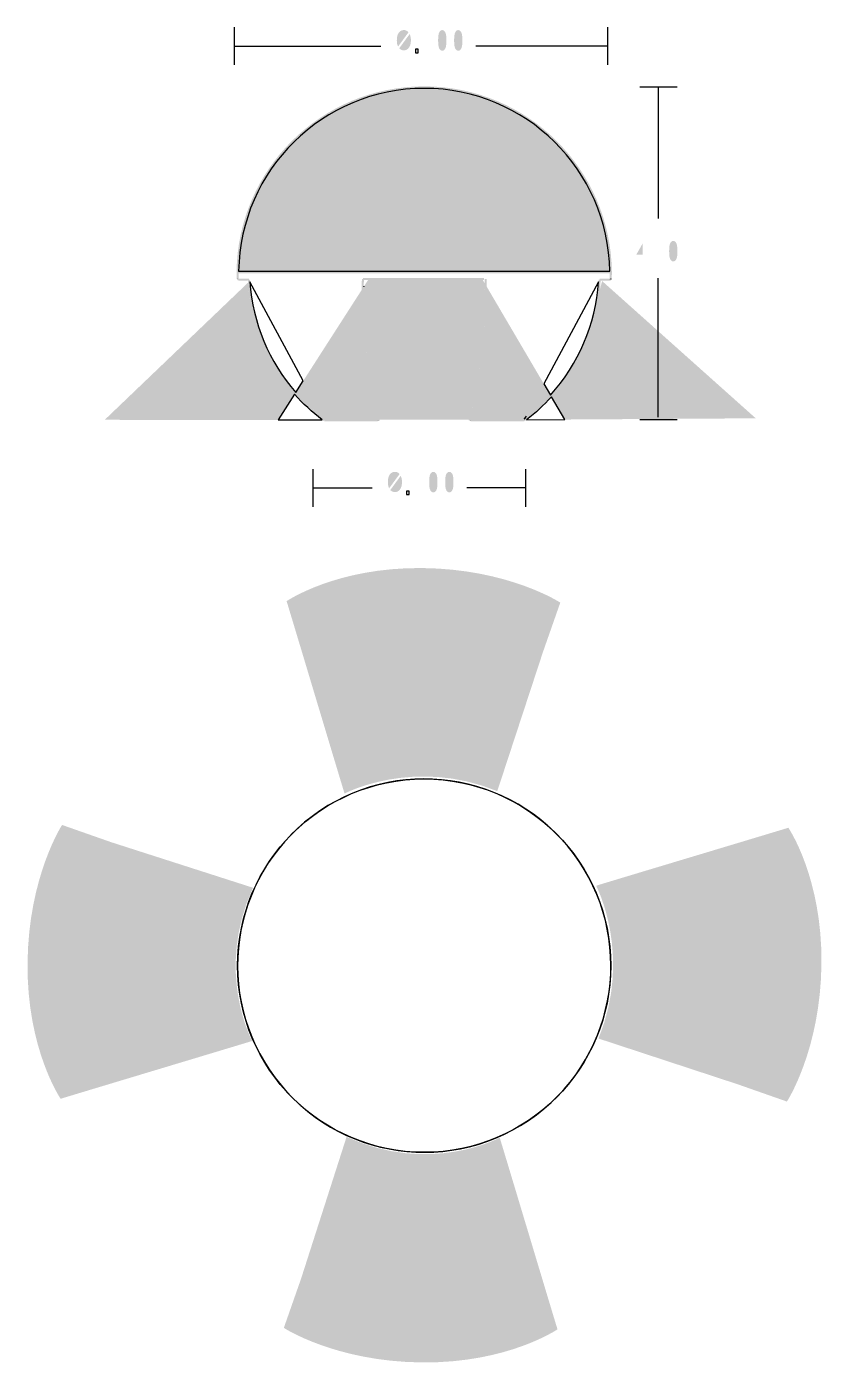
# Model space of a CAD drawing. Extents: x 0 to 160, y 0 to 268.
import ezdxf

# ---------------------------------------------------------------- set-up
doc = ezdxf.new("R2010")
doc.units = 0
doc.layers.add('LIVELLO_1', color=160, linetype='Continuous')

# ---------------------------------------------------------------- blocks, each defined once
blk = doc.blocks.new('AI9-BLK1')
at = {"layer": 'LIVELLO_1'}
h = blk.add_hatch(color=7, dxfattribs=at)
h.dxf.hatch_style = 2
edge = h.paths.add_edge_path(flags=16)
edge.add_spline(control_points=[(-3.4890204535590277, 133.8007907443576), (-3.6824625651041663, 133.881061469184), (-3.896575249565972, 133.91964653862846), (-4.132908799913194, 133.91964653862846), (-4.506701660156249, 133.91964653862846), (-4.841220431857638, 133.82094455295137), (-5.1376708984374995, 133.62181803385417), (-5.432054307725694, 133.42406955295138), (-5.669765896267361, 133.12486300998262), (-5.850288899739583, 132.72660997178818), (-6.030811903211805, 132.3269788953993), (-6.120384385850694, 131.84845513237846), (-6.120384385850694, 131.29276123046873), (-6.120384385850694, 130.96185980902777), (-6.08955078125, 130.6783284505208), (-6.029433865017361, 130.4390665690104), (-5.969144694010416, 130.19980468749998), (-5.845982530381944, 129.90473225911458), (-5.659775119357638, 129.55677761501735), (-5.659775119357638, 129.55677761501735), (-6.155352105034722, 128.8791273328993), (-6.155352105034722, 128.8791273328993), (-6.155352105034722, 128.8791273328993), (-5.876816134982638, 128.59128960503472), (-5.876816134982638, 128.59128960503472), (-5.876816134982638, 128.59128960503472), (-5.402770996093749, 129.23724500868053), (-5.402770996093749, 129.23724500868053), (-5.185729980468749, 129.03674045138888), (-4.980919053819444, 128.8979031032986), (-4.7881659613715275, 128.82193874782985), (-4.5976521809895825, 128.7432183159722), (-4.384917534722222, 128.7058390299479), (-4.151512315538194, 128.7058390299479), (-3.7897772894965276, 128.7058390299479), (-3.4568088107638886, 128.8076416015625), (-3.1560519748263887, 129.0095241970486), (-2.8537448459201387, 129.21002875434027), (-2.6131049262152777, 129.50802951388889), (-2.4341322157118053, 129.90059814453124), (-2.2549872504340276, 130.29437255859375), (-2.1655870225694445, 130.76703965928817), (-2.1655870225694445, 131.31704915364583), (-2.1655870225694445, 131.66086968315972), (-2.197798665364583, 131.95887044270833), (-2.2615329318576385, 132.21087917751734), (-2.324578179253472, 132.46306016710068), (-2.4411946614583333, 132.74228515624998), (-2.6117268880208333, 133.0502766927083), (-2.6117268880208333, 133.0502766927083), (-2.1132215711805555, 133.73068305121527), (-2.1132215711805555, 133.73068305121527), (-2.1132215711805555, 133.73068305121527), (-2.3933078342013885, 134.01714274088542), (-2.3933078342013885, 134.01714274088542), (-2.3933078342013885, 134.01714274088542), (-2.865285915798611, 133.37256537543402), (-2.865285915798611, 133.37256537543402), (-3.087322319878472, 133.58030463324653), (-3.2948893229166663, 133.7220703125), (-3.4890204535590277, 133.8007907443576)], knot_values=[0, 0, 0, 0, 1, 1, 1, 2, 2, 2, 3, 3, 3, 4, 4, 4, 5, 5, 5, 6, 6, 6, 7, 7, 7, 8, 8, 8, 9, 9, 9, 10, 10, 10, 11, 11, 11, 12, 12, 12, 13, 13, 13, 14, 14, 14, 15, 15, 15, 16, 16, 16, 17, 17, 17, 18, 18, 18, 19, 19, 19, 20, 20, 20, 20], degree=3, periodic=0)
edge = h.paths.add_edge_path()
edge.add_spline(control_points=[(-5.305963812934027, 130.03805745442708), (-5.405527072482639, 130.27008463541665), (-5.472189670138889, 130.4762736002604), (-5.507329644097222, 130.65541856553818), (-5.540919325086805, 130.8330132378472), (-5.5581448025173605, 131.04781494140624), (-5.5581448025173605, 131.30137396918403), (-5.5581448025173605, 131.97885199652777), (-5.423441569010416, 132.49027642144097), (-5.153518337673611, 132.8325466579861), (-4.8834228515625, 133.17481689453123), (-4.543219672309028, 133.34672715928818), (-4.134286838107639, 133.34672715928818), (-3.958070203993055, 133.34672715928818), (-3.804246690538194, 133.31675482855903), (-3.670921495225694, 133.25646565755207), (-3.5355292426215272, 133.19789903428818), (-3.3801554361979163, 133.08179931640623), (-3.203938802083333, 132.9098890516493), (-3.203938802083333, 132.9098890516493), (-5.305963812934027, 130.03805745442708), (-5.305963812934027, 130.03805745442708)], knot_values=[0, 0, 0, 0, 1, 1, 1, 2, 2, 2, 3, 3, 3, 4, 4, 4, 5, 5, 5, 6, 6, 6, 7, 7, 7, 7], degree=3, periodic=0)
edge = h.paths.add_edge_path()
edge.add_spline(control_points=[(-2.727654351128472, 131.30137396918403), (-2.727654351128472, 130.6468058268229), (-2.8637356228298607, 130.14399414062498), (-3.1367594401041665, 129.79879557291665), (-3.4080607096354165, 129.45221896701386), (-3.7455078124999996, 129.27875840928817), (-4.147205946180555, 129.27875840928817), (-4.3204942491319445, 129.27875840928817), (-4.4787963867187495, 129.3104532877604), (-4.625557454427083, 129.37332628038195), (-4.772490776909722, 129.43637152777777), (-4.9192518446180555, 129.54385850694445), (-5.068252224392361, 129.69423692491318), (-5.068252224392361, 129.69423692491318), (-2.972600640190972, 132.55762803819442), (-2.972600640190972, 132.55762803819442), (-2.810164388020833, 132.19227566189235), (-2.727654351128472, 131.77404106987845), (-2.727654351128472, 131.30137396918403)], knot_values=[0, 0, 0, 0, 1, 1, 1, 2, 2, 2, 3, 3, 3, 4, 4, 4, 5, 5, 5, 6, 6, 6, 6], degree=3, periodic=0)
h = blk.add_hatch(color=7, dxfattribs=at)
h.dxf.hatch_style = 2
edge = h.paths.add_edge_path(flags=16)
edge.add_spline(control_points=[(-0.5670627170138889, 129.07825385199652), (-0.3221164279513888, 128.82917344835067), (-0.0198092990451389, 128.7058390299479), (0.3383083767361111, 128.7058390299479), (0.7679117838541666, 128.7058390299479), (1.1110432942708333, 128.88205566406248), (1.3659803602430554, 129.23156060112845), (1.6216064453124999, 129.58537190755206), (1.750625271267361, 130.00653483072915), (1.750625271267361, 130.49918348524304), (1.750625271267361, 130.99768880208333), (1.62315673828125, 131.39594184027777), (1.3659803602430554, 131.6910142686632), (1.1124213324652776, 131.98453640407985), (0.8102864583333332, 132.13215874565972), (0.4657769097222222, 132.13215874565972), (0.1913750542534722, 132.13215874565972), (-0.0685574001736111, 132.0262220594618), (-0.3135036892361111, 131.81417643229165), (-0.3135036892361111, 131.81417643229165), (-0.0921563042534722, 133.17481689453123), (-0.0921563042534722, 133.17481689453123), (-0.0921563042534722, 133.17481689453123), (1.5551161024305553, 133.17481689453123), (1.5551161024305553, 133.17481689453123), (1.5551161024305553, 133.17481689453123), (1.5551161024305553, 133.76496175130208), (1.5551161024305553, 133.76496175130208), (1.5551161024305553, 133.76496175130208), (-0.4967827690972222, 133.76496175130208), (-0.4967827690972222, 133.76496175130208), (-0.4967827690972222, 133.76496175130208), (-0.8971028645833332, 131.1739054361979), (-0.8971028645833332, 131.1739054361979), (-0.8971028645833332, 131.1739054361979), (-0.4216796875, 131.09794108072916), (-0.4216796875, 131.09794108072916), (-0.3443372938368055, 131.25262586805553), (-0.2382283528645833, 131.37148166232637), (-0.1050754123263889, 131.45743679470485), (0.0296278211805556, 131.54494222005206), (0.17208251953125, 131.58783365885415), (0.3260782877604166, 131.58783365885415), (0.5796373155381944, 131.58783365885415), (0.7908216688368055, 131.48758138020833), (0.959975857204861, 131.28983289930554), (1.1267184787326388, 131.09225667317708), (1.2106065538194444, 130.811481391059), (1.2106065538194444, 130.45198567708331), (1.2106065538194444, 130.07095811631945), (1.12396240234375, 129.7686509874132), (0.9513631184895832, 129.54816487630208), (0.7765245225694444, 129.32612847222222), (0.5696465386284721, 129.21588541666665), (0.3290066189236111, 129.21588541666665), (0.1384928385416667, 129.21588541666665), (-0.0320393880208333, 129.2916775173611), (-0.1767333984375, 129.44791259765623), (-0.3221164279513888, 129.60397542317708), (-0.4144449869791667, 129.8375528971354), (-0.4552693684895833, 130.15553521050347), (-0.4552693684895833, 130.15553521050347), (-0.9896036783854166, 130.1097154405382), (-0.9896036783854166, 130.1097154405382), (-0.9544637044270833, 129.6699490017361), (-0.8133870442708333, 129.32612847222222), (-0.5670627170138889, 129.07825385199652)], knot_values=[0, 0, 0, 0, 1, 1, 1, 2, 2, 2, 3, 3, 3, 4, 4, 4, 5, 5, 5, 6, 6, 6, 7, 7, 7, 8, 8, 8, 9, 9, 9, 10, 10, 10, 11, 11, 11, 12, 12, 12, 13, 13, 13, 14, 14, 14, 15, 15, 15, 16, 16, 16, 17, 17, 17, 18, 18, 18, 19, 19, 19, 20, 20, 20, 21, 21, 21, 22, 22, 22, 22], degree=3, periodic=0)
edge = h.paths.add_edge_path(flags=16)
edge.add_spline(control_points=[(2.597774251302083, 129.28323703342014), (2.849266221788194, 128.8979031032986), (3.1700046115451386, 128.7058390299479), (3.564640299479166, 128.7058390299479), (4.0123304578993055, 128.7058390299479), (4.348227267795139, 128.92356906467012), (4.5737087673611105, 129.360407172309), (4.801601833767361, 129.7974175347222), (4.913911946614583, 130.43476019965277), (4.913911946614583, 131.27708604600693), (4.913911946614583, 132.21380750868053), (4.777830674913194, 132.8942138671875), (4.50360107421875, 133.32106119791666), (4.2758802625868055, 133.67487250434027), (3.9649603949652774, 133.85091688368055), (3.5718749999999995, 133.85091688368055), (3.1278021918402774, 133.85091688368055), (2.7919053819444444, 133.63180881076389), (2.5628065321180555, 133.19634874131944), (2.335774739583333, 132.76243896484374), (2.221053059895833, 132.12216796874998), (2.221053059895833, 131.27708604600693), (2.221053059895833, 130.33157958984373), (2.3471435546875, 129.66839870876734), (2.597774251302083, 129.28323703342014)], knot_values=[0, 0, 0, 0, 1, 1, 1, 2, 2, 2, 3, 3, 3, 4, 4, 4, 5, 5, 5, 6, 6, 6, 7, 7, 7, 8, 8, 8, 8], degree=3, periodic=0)
edge = h.paths.add_edge_path()
edge.add_spline(control_points=[(2.9708780924479163, 132.91850179036456), (3.126424153645833, 133.19927707248263), (3.318315972222222, 133.3410427517361), (3.5503431532118053, 133.3410427517361), (3.8009738498263888, 133.3410427517361), (4.005095757378472, 133.20065511067708), (4.163397894965278, 132.92418619791667), (4.320321994357639, 132.6463392469618), (4.399042426215277, 132.0977077907986), (4.399042426215277, 131.27846408420137), (4.399042426215277, 130.4676608615451), (4.321700032552083, 129.92057969835068), (4.164775933159722, 129.6384263780382), (4.008024088541666, 129.35765109592012), (3.812514919704861, 129.21588541666665), (3.5811767578124996, 129.21588541666665), (3.3348524305555554, 129.21588541666665), (3.1321085611979163, 129.35334472656248), (2.973806423611111, 129.63256971571178), (2.8170545789930554, 129.9119669596354), (2.7374728732638887, 130.4605984157986), (2.7374728732638887, 131.27846408420137), (2.7374728732638887, 132.0890950520833), (2.8155042860243054, 132.63634847005207), (2.9708780924479163, 132.91850179036456)], knot_values=[0, 0, 0, 0, 1, 1, 1, 2, 2, 2, 3, 3, 3, 4, 4, 4, 5, 5, 5, 6, 6, 6, 7, 7, 7, 8, 8, 8, 8], degree=3, periodic=0)
edge = h.paths.add_edge_path(flags=16)
edge.add_spline(control_points=[(5.809120008680555, 129.28323703342014), (6.059922960069444, 128.8979031032986), (6.382211642795139, 128.7058390299479), (6.775297037760416, 128.7058390299479), (7.222987196180555, 128.7058390299479), (7.558884006076388, 128.92356906467012), (7.78436550564236, 129.360407172309), (8.01225857204861, 129.7974175347222), (8.124568684895833, 130.43476019965277), (8.124568684895833, 131.27708604600693), (8.124568684895833, 132.21380750868053), (7.988487413194444, 132.8942138671875), (7.7142578125, 133.32106119791666), (7.486537000868055, 133.67487250434027), (7.1756171332465275, 133.85091688368055), (6.782531738281249, 133.85091688368055), (6.3384589301215275, 133.85091688368055), (6.002562120225694, 133.63180881076389), (5.773463270399305, 133.19634874131944), (5.546431477864583, 132.76243896484374), (5.431709798177083, 132.12216796874998), (5.431709798177083, 131.27708604600693), (5.431709798177083, 130.33157958984373), (5.557800292968749, 129.66839870876734), (5.809120008680555, 129.28323703342014)], knot_values=[0, 0, 0, 0, 1, 1, 1, 2, 2, 2, 3, 3, 3, 4, 4, 4, 5, 5, 5, 6, 6, 6, 7, 7, 7, 8, 8, 8, 8], degree=3, periodic=0)
edge = h.paths.add_edge_path()
edge.add_spline(control_points=[(6.181534830729166, 132.91850179036456), (6.337080891927083, 133.19927707248263), (6.528972710503472, 133.3410427517361), (6.760999891493055, 133.3410427517361), (7.011630588107638, 133.3410427517361), (7.215752495659721, 133.20065511067708), (7.374054633246527, 132.92418619791667), (7.530978732638888, 132.6463392469618), (7.6096991644965275, 132.0977077907986), (7.6096991644965275, 131.27846408420137), (7.6096991644965275, 130.4676608615451), (7.532356770833332, 129.92057969835068), (7.375432671440971, 129.6384263780382), (7.218680826822916, 129.35765109592012), (7.0231716579861105, 129.21588541666665), (6.79183349609375, 129.21588541666665), (6.545509168836805, 129.21588541666665), (6.342765299479166, 129.35334472656248), (6.185841200086805, 129.63256971571178), (6.027711317274305, 129.9119669596354), (5.948129611545139, 130.4605984157986), (5.948129611545139, 131.27846408420137), (5.948129611545139, 132.0890950520833), (6.026161024305555, 132.63634847005207), (6.181534830729166, 132.91850179036456)], knot_values=[0, 0, 0, 0, 1, 1, 1, 2, 2, 2, 3, 3, 3, 4, 4, 4, 5, 5, 5, 6, 6, 6, 7, 7, 7, 8, 8, 8, 8], degree=3, periodic=0)
h = blk.add_hatch(color=7, dxfattribs=at)
h.dxf.hatch_style = 2
edge = h.paths.add_edge_path()
edge.add_spline(control_points=[(9.15017361111111, 54.87709825303819), (9.15017361111111, 54.87709825303819), (9.182385253906249, 55.08053114149305), (9.182385253906249, 55.08053114149305), (9.182385253906249, 55.08053114149305), (9.109349229600694, 54.88863932291666), (9.109349229600694, 54.88863932291666), (9.109349229600694, 54.88863932291666), (9.031317816840277, 54.91585557725694), (9.031317816840277, 54.91585557725694), (9.031317816840277, 54.91585557725694), (9.109349229600694, 55.10774739583333), (9.109349229600694, 55.10774739583333), (9.109349229600694, 55.10774739583333), (8.978263346354165, 54.943071831597216), (8.978263346354165, 54.943071831597216), (8.978263346354165, 54.943071831597216), (8.923830837673611, 54.99595404730902), (8.923830837673611, 54.99595404730902), (8.923830837673611, 54.99595404730902), (9.035624186197916, 55.139270019531246), (9.035624186197916, 55.139270019531246), (9.035624186197916, 55.139270019531246), (9.273335774739582, 55.139270019531246), (9.273335774739582, 55.139270019531246), (9.273335774739582, 55.139270019531246), (9.227516004774305, 54.86417914496527), (9.227516004774305, 54.86417914496527), (9.227516004774305, 54.86417914496527), (9.15017361111111, 54.87709825303819), (9.15017361111111, 54.87709825303819)], knot_values=[0, 0, 0, 0, 1, 1, 1, 2, 2, 2, 3, 3, 3, 4, 4, 4, 5, 5, 5, 6, 6, 6, 7, 7, 7, 8, 8, 8, 9, 9, 9, 10, 10, 10, 10], degree=3, periodic=0)
edge = h.paths.add_edge_path()
edge.add_spline(control_points=[(-9.37031521267361, 55.109125434027774), (-9.37031521267361, 55.109125434027774), (-9.37031521267361, 54.86417914496527), (-9.37031521267361, 54.86417914496527), (-9.37031521267361, 54.86417914496527), (-20.130381944444444, 54.86417914496527), (-20.130381944444444, 54.86417914496527), (-20.130381944444444, 54.86417914496527), (-20.130381944444444, 55.0603773328993), (-20.130381944444444, 55.0603773328993), (-20.130381944444444, 55.0603773328993), (-20.24785970052083, 54.90293646918402), (-20.24785970052083, 54.90293646918402), (-20.355174424913194, 54.983034939236106), (-20.459044053819444, 55.06192762586805), (-20.562913682725693, 55.139270019531246), (-20.562913682725693, 55.139270019531246), (-9.13897705078125, 55.139270019531246), (-9.13897705078125, 55.139270019531246), (-9.13897705078125, 55.139270019531246), (-9.027355957031249, 54.99595404730902), (-9.027355957031249, 54.99595404730902), (-9.027355957031249, 54.99595404730902), (-9.093157280815971, 54.943071831597216), (-9.093157280815971, 54.943071831597216), (-9.093157280815971, 54.943071831597216), (-9.219247775607638, 55.10774739583333), (-9.219247775607638, 55.10774739583333), (-9.219247775607638, 55.10774739583333), (-9.146211751302083, 54.91585557725694), (-9.146211751302083, 54.91585557725694), (-9.146211751302083, 54.91585557725694), (-9.212013075086805, 54.88863932291666), (-9.212013075086805, 54.88863932291666), (-9.212013075086805, 54.88863932291666), (-9.292972819010416, 55.08053114149305), (-9.292972819010416, 55.08053114149305), (-9.292972819010416, 55.08053114149305), (-9.265067545572915, 54.87709825303819), (-9.265067545572915, 54.87709825303819), (-9.265067545572915, 54.87709825303819), (-9.331041124131943, 54.86417914496527), (-9.331041124131943, 54.86417914496527), (-9.331041124131943, 54.86417914496527), (-9.37031521267361, 55.109125434027774), (-9.37031521267361, 55.109125434027774)], knot_values=[0, 0, 0, 0, 1, 1, 1, 2, 2, 2, 3, 3, 3, 4, 4, 4, 5, 5, 5, 6, 6, 6, 7, 7, 7, 8, 8, 8, 9, 9, 9, 10, 10, 10, 11, 11, 11, 12, 12, 12, 13, 13, 13, 14, 14, 14, 15, 15, 15, 15], degree=3, periodic=0)
edge = h.paths.add_edge_path()
edge.add_spline(control_points=[(19.964672851562497, 55.139270019531246), (19.964672851562497, 55.139270019531246), (20.46024983723958, 55.139270019531246), (20.46024983723958, 55.139270019531246), (20.35638020833333, 55.06192762586805), (20.25182156032986, 54.983034939236106), (20.14519585503472, 54.90293646918402), (20.14519585503472, 54.90293646918402), (19.964672851562497, 55.139270019531246), (19.964672851562497, 55.139270019531246)], knot_values=[0, 0, 0, 0, 1, 1, 1, 2, 2, 2, 3, 3, 3, 3], degree=3, periodic=0)
edge = h.paths.add_edge_path()
edge.add_spline(control_points=[(8.831502278645832, 55.100512695312496), (8.831502278645832, 55.100512695312496), (8.887312825520832, 55.139270019531246), (8.887312825520832, 55.139270019531246), (8.887312825520832, 55.139270019531246), (9.024083116319444, 55.139270019531246), (9.024083116319444, 55.139270019531246), (9.024083116319444, 55.139270019531246), (8.885934787326388, 55.03471137152777), (8.885934787326388, 55.03471137152777), (8.885934787326388, 55.03471137152777), (8.831502278645832, 55.100512695312496), (8.831502278645832, 55.100512695312496)], knot_values=[0, 0, 0, 0, 1, 1, 1, 2, 2, 2, 3, 3, 3, 4, 4, 4, 4], degree=3, periodic=0)
edge = h.paths.add_edge_path()
edge.add_spline(control_points=[(-9.12691921657986, 55.139270019531246), (-9.12691921657986, 55.139270019531246), (-8.992215983072915, 55.139270019531246), (-8.992215983072915, 55.139270019531246), (-8.992215983072915, 55.139270019531246), (-8.934855143229166, 55.100512695312496), (-8.934855143229166, 55.100512695312496), (-8.934855143229166, 55.100512695312496), (-8.987909613715276, 55.03471137152777), (-8.987909613715276, 55.03471137152777), (-8.987909613715276, 55.03471137152777), (-9.12691921657986, 55.139270019531246), (-9.12691921657986, 55.139270019531246)], knot_values=[0, 0, 0, 0, 1, 1, 1, 2, 2, 2, 3, 3, 3, 4, 4, 4, 4], degree=3, periodic=0)
edge = h.paths.add_edge_path()
edge.add_spline(control_points=[(25.275804307725693, 60.11105957031249), (31.019639756944443, 66.43487684461805), (34.484027777777776, 74.58511149088541), (34.956005859375, 83.25813937717012), (34.956005859375, 83.25813937717012), (35.37975260416666, 83.24384223090277), (35.37975260416666, 83.24384223090277), (34.89296061197916, 74.42612033420139), (31.35415852864583, 66.14135470920138), (25.495773654513886, 59.737094455295136), (25.495773654513886, 59.737094455295136), (25.275804307725693, 60.11105957031249), (25.275804307725693, 60.11105957031249)], knot_values=[0, 0, 0, 0, 1, 1, 1, 2, 2, 2, 3, 3, 3, 4, 4, 4, 4], degree=3, periodic=0)
edge = h.paths.add_edge_path()
edge.add_spline(control_points=[(-35.48172743055555, 83.24384223090277), (-35.48172743055555, 83.24384223090277), (-35.07365587022569, 83.25813937717012), (-35.07365587022569, 83.25813937717012), (-34.60167778862847, 74.82006700303819), (-31.308511013454858, 66.87757161458333), (-25.840455457899303, 60.62954644097222), (-25.840455457899303, 60.62954644097222), (-26.074032931857637, 60.267122395833326), (-26.074032931857637, 60.267122395833326), (-31.647336154513887, 66.59679633246527), (-35.00906032986111, 74.66813829210069), (-35.48172743055555, 83.24384223090277)], knot_values=[0, 0, 0, 0, 1, 1, 1, 2, 2, 2, 3, 3, 3, 4, 4, 4, 4], degree=3, periodic=0)
edge = h.paths.add_edge_path()
edge.add_spline(control_points=[(-12.565296766493054, 83.40421142578124), (-12.565296766493054, 83.40421142578124), (-12.368237304687499, 83.39559868706597), (-12.368237304687499, 83.39559868706597), (-12.368237304687499, 83.39559868706597), (-12.368237304687499, 83.60195990668402), (-12.368237304687499, 83.60195990668402), (-12.368237304687499, 83.60195990668402), (11.97480740017361, 83.60195990668402), (11.97480740017361, 83.60195990668402), (11.97480740017361, 83.60195990668402), (11.97480740017361, 83.17941894531249), (11.97480740017361, 83.17941894531249), (11.97480740017361, 83.17941894531249), (11.71280788845486, 83.17941894531249), (11.71280788845486, 83.17941894531249), (11.71280788845486, 83.17941894531249), (11.565874565972221, 83.42867160373262), (11.565874565972221, 83.42867160373262), (11.565874565972221, 83.42867160373262), (-11.180196126302082, 83.42867160373262), (-11.180196126302082, 83.42867160373262), (-11.180196126302082, 83.42867160373262), (-11.340565321180554, 83.17941894531249), (-11.340565321180554, 83.17941894531249), (-11.340565321180554, 83.17941894531249), (-12.164976671006944, 83.17941894531249), (-12.164976671006944, 83.17941894531249), (-12.182202148437499, 82.72966172960069), (-12.197188313802082, 82.27835422092014), (-12.208557128906248, 81.83014729817708), (-12.208557128906248, 81.83014729817708), (-12.632648383246528, 81.16972249348957), (-12.632648383246528, 81.16972249348957), (-12.61972927517361, 81.91317409939235), (-12.597508409288194, 82.65800374348957), (-12.565296766493054, 83.40421142578124)], knot_values=[0, 0, 0, 0, 1, 1, 1, 2, 2, 2, 3, 3, 3, 4, 4, 4, 5, 5, 5, 6, 6, 6, 7, 7, 7, 8, 8, 8, 9, 9, 9, 10, 10, 10, 11, 11, 11, 12, 12, 12, 12], degree=3, periodic=0)
edge = h.paths.add_edge_path()
edge.add_spline(control_points=[(12.085222710503471, 82.54621039496527), (12.076609971788193, 82.82698567708333), (12.065757921006943, 83.10913899739583), (12.054389105902777, 83.38991427951387), (12.054389105902777, 83.38991427951387), (12.463321940104166, 83.40421142578124), (12.463321940104166, 83.40421142578124), (12.485542805989581, 82.8728054470486), (12.50190700954861, 82.34277750651042), (12.516376410590278, 81.81429985894097), (12.516376410590278, 81.81429985894097), (12.085222710503471, 82.54621039496527), (12.085222710503471, 82.54621039496527)], knot_values=[0, 0, 0, 0, 1, 1, 1, 2, 2, 2, 3, 3, 3, 4, 4, 4, 4], degree=3, periodic=0)
edge = h.paths.add_edge_path()
edge.add_spline(control_points=[(37.214610460069444, 83.36700439453124), (37.214610460069444, 83.36700439453124), (37.214610460069444, 83.36838243272568), (37.214610460069444, 83.36838243272568), (37.214610460069444, 83.36838243272568), (37.194628906249996, 83.3813015407986), (37.194628906249996, 83.3813015407986), (37.194628906249996, 83.3813015407986), (37.160866970486104, 83.38991427951387), (37.160866970486104, 83.38991427951387), (37.160866970486104, 83.38991427951387), (37.16396755642361, 83.4028333875868), (37.16396755642361, 83.4028333875868), (37.16396755642361, 83.4028333875868), (37.160866970486104, 83.40421142578124), (37.160866970486104, 83.40421142578124), (37.160866970486104, 83.40421142578124), (37.1667236328125, 83.41144612630208), (37.1667236328125, 83.41144612630208), (37.1667236328125, 83.41144612630208), (37.17533637152778, 83.44296874999999), (37.17533637152778, 83.44296874999999), (37.17533637152778, 83.44296874999999), (37.18670518663194, 83.43866238064236), (37.18670518663194, 83.43866238064236), (37.18670518663194, 83.43866238064236), (37.190494791666666, 83.4400404188368), (37.190494791666666, 83.4400404188368), (37.190494791666666, 83.4400404188368), (37.20186360677083, 83.45588785807291), (37.20186360677083, 83.45588785807291), (37.20186360677083, 83.45588785807291), (37.214610460069444, 83.4586439344618), (37.214610460069444, 83.4586439344618), (37.214610460069444, 83.4586439344618), (37.22701280381944, 83.47018500434027), (37.22701280381944, 83.47018500434027), (37.22701280381944, 83.47018500434027), (37.23114691840277, 83.46450059678818), (37.23114691840277, 83.46450059678818), (37.23114691840277, 83.46450059678818), (37.25319552951389, 83.47018500434027), (37.25319552951389, 83.47018500434027), (37.25319552951389, 83.47018500434027), (37.26180826822916, 83.4214369032118), (37.26180826822916, 83.4214369032118), (37.26180826822916, 83.4214369032118), (37.58289116753472, 83.33841010199652), (37.58289116753472, 83.33841010199652), (37.58289116753472, 83.33841010199652), (37.57152235243055, 83.28535563151041), (37.57152235243055, 83.28535563151041), (37.57152235243055, 83.28535563151041), (37.376529947916666, 83.33410373263888), (37.376529947916666, 83.33410373263888), (37.376529947916666, 83.33410373263888), (37.5449951171875, 83.21955430772569), (37.5449951171875, 83.21955430772569), (37.5449951171875, 83.21955430772569), (37.50537651909722, 83.17941894531249), (37.50537651909722, 83.17941894531249), (37.50537651909722, 83.17941894531249), (37.34449055989583, 83.28397759331597), (37.34449055989583, 83.28397759331597), (37.34449055989583, 83.28397759331597), (37.45232204861111, 83.11344536675347), (37.45232204861111, 83.11344536675347), (37.45232204861111, 83.11344536675347), (37.39788953993055, 83.08622911241319), (37.39788953993055, 83.08622911241319), (37.39788953993055, 83.08622911241319), (37.28833550347222, 83.25521104600693), (37.28833550347222, 83.25521104600693), (37.28833550347222, 83.25521104600693), (37.31934136284722, 83.0590128580729), (37.31934136284722, 83.0590128580729), (37.31934136284722, 83.0590128580729), (37.267664930555554, 83.04764404296874), (37.267664930555554, 83.04764404296874), (37.267664930555554, 83.04764404296874), (37.214610460069444, 83.36700439453124), (37.214610460069444, 83.36700439453124)], knot_values=[0, 0, 0, 0, 1, 1, 1, 2, 2, 2, 3, 3, 3, 4, 4, 4, 5, 5, 5, 6, 6, 6, 7, 7, 7, 8, 8, 8, 9, 9, 9, 10, 10, 10, 11, 11, 11, 12, 12, 12, 13, 13, 13, 14, 14, 14, 15, 15, 15, 16, 16, 16, 17, 17, 17, 18, 18, 18, 19, 19, 19, 20, 20, 20, 21, 21, 21, 22, 22, 22, 23, 23, 23, 24, 24, 24, 25, 25, 25, 26, 26, 26, 27, 27, 27, 27], degree=3, periodic=0)
edge = h.paths.add_edge_path()
edge.add_spline(control_points=[(-37.527941894531246, 84.53730333116319), (-37.527941894531246, 84.53730333116319), (-37.527941894531246, 84.75072699652777), (-37.527941894531246, 84.75072699652777), (-37.527941894531246, 84.75072699652777), (-37.74067654079861, 84.75072699652777), (-37.74067654079861, 84.75072699652777), (-37.527941894531246, 105.42267795138888), (-20.723282877604166, 122.05404866536458), (-0.0506429036458333, 122.05404866536458), (20.621308051215276, 122.05404866536458), (37.42613932291666, 105.42267795138888), (37.62285427517361, 84.75072699652777), (37.62285427517361, 84.75072699652777), (37.42613932291666, 84.75072699652777), (37.42613932291666, 84.75072699652777), (37.42613932291666, 84.75072699652777), (37.42613932291666, 84.53730333116319), (37.42613932291666, 84.53730333116319), (37.42613932291666, 84.53730333116319), (-37.527941894531246, 84.53730333116319), (-37.527941894531246, 84.53730333116319)], knot_values=[0, 0, 0, 0, 1, 1, 1, 2, 2, 2, 3, 3, 3, 4, 4, 4, 5, 5, 5, 6, 6, 6, 7, 7, 7, 7], degree=3, periodic=0)
edge = h.paths.add_edge_path(flags=16)
edge.add_spline(control_points=[(37.21047634548611, 84.95984429253471), (36.886637369791664, 105.29813774956597), (20.3119384765625, 121.6458048502604), (-0.0506429036458333, 121.6458048502604), (-0.0506429036458333, 121.6458048502604), (-0.0506429036458333, 121.84493136935762), (-0.0506429036458333, 121.84493136935762), (-0.0506429036458333, 121.84493136935762), (-0.0506429036458333, 121.6458048502604), (-0.0506429036458333, 121.6458048502604), (-20.415463595920137, 121.6458048502604), (-37.00222032335069, 105.29813774956597), (-37.31382921006944, 84.95984429253471), (-37.31382921006944, 84.95984429253471), (37.21047634548611, 84.95984429253471), (37.21047634548611, 84.95984429253471)], knot_values=[0, 0, 0, 0, 1, 1, 1, 2, 2, 2, 3, 3, 3, 4, 4, 4, 5, 5, 5, 5], degree=3, periodic=0)
h = blk.add_hatch(color=7, dxfattribs=at)
h.dxf.hatch_style = 2
edge = h.paths.add_edge_path(flags=16)
edge.add_spline(control_points=[(44.31564127604166, 86.49239501953124), (44.31564127604166, 86.49239501953124), (44.31564127604166, 87.70127902560763), (44.31564127604166, 87.70127902560763), (44.31564127604166, 87.70127902560763), (44.87581380208333, 87.70127902560763), (44.87581380208333, 87.70127902560763), (44.87581380208333, 87.70127902560763), (44.87581380208333, 88.27437065972221), (44.87581380208333, 88.27437065972221), (44.87581380208333, 88.27437065972221), (44.31564127604166, 88.27437065972221), (44.31564127604166, 88.27437065972221), (44.31564127604166, 88.27437065972221), (44.31564127604166, 91.5358425564236), (44.31564127604166, 91.5358425564236), (44.31564127604166, 91.5358425564236), (43.89878472222222, 91.5358425564236), (43.89878472222222, 91.5358425564236), (43.89878472222222, 91.5358425564236), (42.01672905815972, 88.27437065972221), (42.01672905815972, 88.27437065972221), (42.01672905815972, 88.27437065972221), (42.01672905815972, 87.70127902560763), (42.01672905815972, 87.70127902560763), (42.01672905815972, 87.70127902560763), (43.81093478732638, 87.70127902560763), (43.81093478732638, 87.70127902560763), (43.81093478732638, 87.70127902560763), (43.81093478732638, 86.49239501953124), (43.81093478732638, 86.49239501953124), (43.81093478732638, 86.49239501953124), (44.31564127604166, 86.49239501953124), (44.31564127604166, 86.49239501953124)], knot_values=[0, 0, 0, 0, 1, 1, 1, 2, 2, 2, 3, 3, 3, 4, 4, 4, 5, 5, 5, 6, 6, 6, 7, 7, 7, 8, 8, 8, 9, 9, 9, 10, 10, 10, 11, 11, 11, 11], degree=3, periodic=0)
edge = h.paths.add_edge_path()
edge.add_spline(control_points=[(42.52005750868055, 88.27437065972221), (42.52005750868055, 88.27437065972221), (43.81093478732638, 90.54176025390625), (43.81093478732638, 90.54176025390625), (43.81093478732638, 90.54176025390625), (43.81093478732638, 88.27437065972221), (43.81093478732638, 88.27437065972221), (43.81093478732638, 88.27437065972221), (42.52005750868055, 88.27437065972221), (42.52005750868055, 88.27437065972221)], knot_values=[0, 0, 0, 0, 1, 1, 1, 2, 2, 2, 3, 3, 3, 3], degree=3, periodic=0)
edge = h.paths.add_edge_path(flags=16)
edge.add_spline(control_points=[(45.81598036024305, 86.77885470920138), (46.062304687499996, 86.53115234375), (46.363406032986106, 86.40799018012152), (46.72066243489583, 86.40799018012152), (47.15026584201389, 86.40799018012152), (47.49408637152777, 86.58265652126735), (47.74902343749999, 86.93371175130207), (48.00533854166666, 87.28597276475693), (48.13349609375, 87.70851372612846), (48.13349609375, 88.20133463541666), (48.13349609375, 88.69966769748262), (48.00533854166666, 89.09792073567708), (47.75040147569444, 89.39161512586804), (47.49546440972222, 89.68513726128471), (47.19470757378472, 89.83413764105902), (46.848819986979166, 89.83413764105902), (46.57459038628472, 89.83413764105902), (46.314485677083326, 89.72665066189235), (46.06953938802083, 89.51615532769097), (46.06953938802083, 89.51615532769097), (46.29105902777777, 90.87559000651041), (46.29105902777777, 90.87559000651041), (46.29105902777777, 90.87559000651041), (47.938159179687496, 90.87559000651041), (47.938159179687496, 90.87559000651041), (47.938159179687496, 90.87559000651041), (47.938159179687496, 91.46711290147569), (47.938159179687496, 91.46711290147569), (47.938159179687496, 91.46711290147569), (45.88626030815972, 91.46711290147569), (45.88626030815972, 91.46711290147569), (45.88626030815972, 91.46711290147569), (45.485940212673604, 88.87450629340277), (45.485940212673604, 88.87450629340277), (45.485940212673604, 88.87450629340277), (45.96136338975694, 88.79854193793402), (45.96136338975694, 88.79854193793402), (46.03887803819444, 88.95184868706596), (46.14498697916666, 89.07208251953124), (46.279345703124996, 89.15958794487847), (46.4126708984375, 89.24537082248263), (46.55529785156249, 89.28843451605901), (46.709293619791666, 89.28843451605901), (46.96285264756944, 89.28843451605901), (47.174037000868054, 89.18956027560763), (47.3428466796875, 88.99198404947916), (47.50993381076388, 88.79423556857638), (47.59364963107638, 88.51346028645833), (47.59364963107638, 88.15396457248264), (47.59364963107638, 87.7715589735243), (47.507177734375, 87.46925184461804), (47.333544921874996, 87.24876573350694), (47.15956759982638, 87.02672932942707), (46.952517361111106, 86.91648627387151), (46.71204969618055, 86.91648627387151), (46.52153591579861, 86.91648627387151), (46.35100368923611, 86.99382866753471), (46.20768771701388, 87.1485134548611), (46.062304687499996, 87.30319824218749), (45.96859809027777, 87.53953179253472), (45.92725694444444, 87.85613606770832), (45.92725694444444, 87.85613606770832), (45.39361165364583, 87.81169433593749), (45.39361165364583, 87.81169433593749), (45.428751627604164, 87.37192789713541), (45.56965603298611, 87.02810736762152), (45.81598036024305, 86.77885470920138)], knot_values=[0, 0, 0, 0, 1, 1, 1, 2, 2, 2, 3, 3, 3, 4, 4, 4, 5, 5, 5, 6, 6, 6, 7, 7, 7, 8, 8, 8, 9, 9, 9, 10, 10, 10, 11, 11, 11, 12, 12, 12, 13, 13, 13, 14, 14, 14, 15, 15, 15, 16, 16, 16, 17, 17, 17, 18, 18, 18, 19, 19, 19, 20, 20, 20, 21, 21, 21, 22, 22, 22, 22], degree=3, periodic=0)
edge = h.paths.add_edge_path(flags=16)
edge.add_spline(control_points=[(48.980989583333326, 86.98366563585068), (49.23213704427083, 86.59988199869791), (49.554597981770826, 86.40799018012152), (49.94768337673611, 86.40799018012152), (50.39554578993055, 86.40799018012152), (50.73144259982639, 86.62572021484374), (50.956751844618054, 87.06118028428818), (51.18378363715277, 87.49939643012152), (51.29712727864583, 88.13673909505208), (51.29712727864583, 88.97906494140624), (51.29712727864583, 89.91440836588541), (51.16104600694444, 90.5961927625868), (50.88681640625, 91.02304009331597), (50.65909559461805, 91.37547336154513), (50.34800347222222, 91.5515177408854), (49.95491807725694, 91.5515177408854), (49.51084526909722, 91.5515177408854), (49.17494845920138, 91.33378770616319), (48.945849609374996, 90.89849989149305), (48.71881781684027, 90.4630398220486), (48.60409613715277, 89.8241468641493), (48.60409613715277, 88.97906494140624), (48.60409613715277, 88.0321804470486), (48.73018663194444, 87.36899956597222), (48.980989583333326, 86.98366563585068)], knot_values=[0, 0, 0, 0, 1, 1, 1, 2, 2, 2, 3, 3, 3, 4, 4, 4, 5, 5, 5, 6, 6, 6, 7, 7, 7, 8, 8, 8, 8], degree=3, periodic=0)
edge = h.paths.add_edge_path()
edge.add_spline(control_points=[(49.35409342447916, 90.62048068576388), (49.50946723090277, 90.90125596788194), (49.702737087673604, 91.0430216471354), (49.933558485243054, 91.0430216471354), (50.18401692708333, 91.0430216471354), (50.387622070312496, 90.90280626085068), (50.546440972222214, 90.62633734809027), (50.70319281684027, 90.34849039713541), (50.78208550347222, 89.79985894097221), (50.78208550347222, 88.97906494140624), (50.78208550347222, 88.16826171874999), (50.70491536458333, 87.62255859374999), (50.54781901041666, 87.33902723524305), (50.39106716579861, 87.05687391493055), (50.19573025173611, 86.91648627387151), (49.96421983506944, 86.91648627387151), (49.71720648871527, 86.91648627387151), (49.51532389322916, 87.0553236219618), (49.3582275390625, 87.33472086588542), (49.200097656249994, 87.61256781684027), (49.120515950520826, 88.15982123480902), (49.120515950520826, 88.97906494140624), (49.120515950520826, 89.79124620225694), (49.198030598958326, 90.33694932725693), (49.35409342447916, 90.62048068576388)], knot_values=[0, 0, 0, 0, 1, 1, 1, 2, 2, 2, 3, 3, 3, 4, 4, 4, 5, 5, 5, 6, 6, 6, 7, 7, 7, 8, 8, 8, 8], degree=3, periodic=0)
h = blk.add_hatch(color=7, dxfattribs=at)
h.dxf.hatch_style = 2
edge = h.paths.add_edge_path()
edge.add_spline(control_points=[(9.242674424913194, 54.86417914496527), (9.242674424913194, 54.86417914496527), (9.242674424913194, 54.94444986979166), (9.242674424913194, 54.94444986979166), (9.242674424913194, 54.94444986979166), (9.273335774739582, 55.139270019531246), (9.273335774739582, 55.139270019531246), (9.273335774739582, 55.139270019531246), (19.964672851562497, 55.139270019531246), (19.964672851562497, 55.139270019531246), (19.964672851562497, 55.139270019531246), (20.02771809895833, 55.0603773328993), (20.02771809895833, 55.0603773328993), (20.02771809895833, 55.0603773328993), (20.02771809895833, 54.86417914496527), (20.02771809895833, 54.86417914496527), (20.02771809895833, 54.86417914496527), (9.242674424913194, 54.86417914496527), (9.242674424913194, 54.86417914496527)], knot_values=[0, 0, 0, 0, 1, 1, 1, 2, 2, 2, 3, 3, 3, 4, 4, 4, 5, 5, 5, 6, 6, 6, 6], degree=3, periodic=0)
edge = h.paths.add_edge_path()
edge.add_spline(control_points=[(35.36700575086805, 83.04764404296874), (35.37113986545138, 83.11344536675347), (35.37561848958333, 83.17941894531249), (35.37975260416666, 83.24384223090277), (35.37975260416666, 83.24384223090277), (35.168568250868056, 83.2509046766493), (35.168568250868056, 83.2509046766493), (35.168568250868056, 83.2509046766493), (35.168568250868056, 83.45588785807291), (35.168568250868056, 83.45588785807291), (35.168568250868056, 83.45588785807291), (37.176714409722216, 83.45588785807291), (37.176714409722216, 83.45588785807291), (37.176714409722216, 83.45588785807291), (37.20186360677083, 84.07738308376736), (37.20186360677083, 84.07738308376736), (37.20186360677083, 84.07738308376736), (37.21047634548611, 84.53730333116319), (37.21047634548611, 84.53730333116319), (37.21047634548611, 84.53730333116319), (37.42613932291666, 84.53730333116319), (37.42613932291666, 84.53730333116319), (37.42613932291666, 84.53730333116319), (37.42613932291666, 84.75072699652777), (37.42613932291666, 84.75072699652777), (37.42613932291666, 84.75072699652777), (37.62285427517361, 84.75072699652777), (37.62285427517361, 84.75072699652777), (37.62285427517361, 84.75072699652777), (37.610796440972216, 84.06308593749999), (37.610796440972216, 84.06308593749999), (37.610796440972216, 84.06308593749999), (37.58289116753472, 83.38991427951387), (37.58289116753472, 83.38991427951387), (37.58289116753472, 83.38991427951387), (37.35000271267361, 83.39852701822916), (37.35000271267361, 83.39852701822916), (37.35000271267361, 83.39852701822916), (37.26180826822916, 83.4214369032118), (37.26180826822916, 83.4214369032118), (37.26180826822916, 83.4214369032118), (37.25319552951389, 83.47018500434027), (37.25319552951389, 83.47018500434027), (37.25319552951389, 83.47018500434027), (37.23114691840277, 83.46450059678818), (37.23114691840277, 83.46450059678818), (37.23114691840277, 83.46450059678818), (37.22701280381944, 83.47018500434027), (37.22701280381944, 83.47018500434027), (37.22701280381944, 83.47018500434027), (37.214610460069444, 83.4586439344618), (37.214610460069444, 83.4586439344618), (37.214610460069444, 83.4586439344618), (37.20186360677083, 83.45588785807291), (37.20186360677083, 83.45588785807291), (37.20186360677083, 83.45588785807291), (37.190494791666666, 83.4400404188368), (37.190494791666666, 83.4400404188368), (37.190494791666666, 83.4400404188368), (37.18670518663194, 83.43866238064236), (37.18670518663194, 83.43866238064236), (37.18670518663194, 83.43866238064236), (37.17533637152778, 83.44296874999999), (37.17533637152778, 83.44296874999999), (37.17533637152778, 83.44296874999999), (37.1667236328125, 83.41144612630208), (37.1667236328125, 83.41144612630208), (37.1667236328125, 83.41144612630208), (37.160866970486104, 83.40421142578124), (37.160866970486104, 83.40421142578124), (37.160866970486104, 83.40421142578124), (37.16396755642361, 83.4028333875868), (37.16396755642361, 83.4028333875868), (37.16396755642361, 83.4028333875868), (37.160866970486104, 83.38991427951387), (37.160866970486104, 83.38991427951387), (37.160866970486104, 83.38991427951387), (37.194628906249996, 83.3813015407986), (37.194628906249996, 83.3813015407986), (37.194628906249996, 83.3813015407986), (37.214610460069444, 83.36838243272568), (37.214610460069444, 83.36838243272568), (37.214610460069444, 83.36838243272568), (37.214610460069444, 83.36700439453124), (37.214610460069444, 83.36700439453124), (37.214610460069444, 83.36700439453124), (37.22701280381944, 83.29259033203124), (37.22701280381944, 83.29259033203124), (37.22701280381944, 83.29259033203124), (37.22701280381944, 83.04764404296874), (37.22701280381944, 83.04764404296874), (37.22701280381944, 83.04764404296874), (35.36700575086805, 83.04764404296874), (35.36700575086805, 83.04764404296874)], knot_values=[0, 0, 0, 0, 1, 1, 1, 2, 2, 2, 3, 3, 3, 4, 4, 4, 5, 5, 5, 6, 6, 6, 7, 7, 7, 8, 8, 8, 9, 9, 9, 10, 10, 10, 11, 11, 11, 12, 12, 12, 13, 13, 13, 14, 14, 14, 15, 15, 15, 16, 16, 16, 17, 17, 17, 18, 18, 18, 19, 19, 19, 20, 20, 20, 21, 21, 21, 22, 22, 22, 23, 23, 23, 24, 24, 24, 25, 25, 25, 26, 26, 26, 27, 27, 27, 28, 28, 28, 29, 29, 29, 30, 30, 30, 31, 31, 31, 31], degree=3, periodic=0)
edge = h.paths.add_edge_path()
edge.add_spline(control_points=[(-37.34466281467014, 83.04764404296874), (-37.34466281467014, 83.04764404296874), (-37.34466281467014, 83.20939127604166), (-37.34466281467014, 83.20939127604166), (-37.34466281467014, 83.20939127604166), (-37.37101779513888, 83.04764404296874), (-37.37101779513888, 83.04764404296874), (-37.37101779513888, 83.04764404296874), (-37.43561333550347, 83.0590128580729), (-37.43561333550347, 83.0590128580729), (-37.43561333550347, 83.0590128580729), (-37.40185139973958, 83.24091389973958), (-37.40185139973958, 83.24091389973958), (-37.40185139973958, 83.24091389973958), (-37.501414659288194, 83.08622911241319), (-37.501414659288194, 83.08622911241319), (-37.501414659288194, 83.08622911241319), (-37.55584716796875, 83.11344536675347), (-37.55584716796875, 83.11344536675347), (-37.55584716796875, 83.11344536675347), (-37.442675781249996, 83.29259033203124), (-37.442675781249996, 83.29259033203124), (-37.442675781249996, 83.29259033203124), (-37.60821261935764, 83.16649983723957), (-37.60821261935764, 83.16649983723957), (-37.60821261935764, 83.16649983723957), (-37.64834798177083, 83.21955430772569), (-37.64834798177083, 83.21955430772569), (-37.64834798177083, 83.21955430772569), (-37.474887424045136, 83.33841010199652), (-37.474887424045136, 83.33841010199652), (-37.474887424045136, 83.33841010199652), (-37.674013943142356, 83.28535563151041), (-37.674013943142356, 83.28535563151041), (-37.674013943142356, 83.28535563151041), (-37.686244032118054, 83.35115695529512), (-37.686244032118054, 83.35115695529512), (-37.686244032118054, 83.35115695529512), (-37.4893568250868, 83.39559868706597), (-37.4893568250868, 83.39559868706597), (-37.4893568250868, 83.39559868706597), (-37.700541178385414, 83.38991427951387), (-37.700541178385414, 83.38991427951387), (-37.700541178385414, 83.38991427951387), (-37.712771267361106, 84.06308593749999), (-37.712771267361106, 84.06308593749999), (-37.712771267361106, 84.06308593749999), (-37.30452745225694, 84.07738308376736), (-37.30452745225694, 84.07738308376736), (-37.30452745225694, 84.07738308376736), (-37.28006727430555, 83.45588785807291), (-37.28006727430555, 83.45588785807291), (-37.28006727430555, 83.45588785807291), (-35.27054307725694, 83.45588785807291), (-35.27054307725694, 83.45588785807291), (-35.27054307725694, 83.45588785807291), (-35.27054307725694, 83.2509046766493), (-35.27054307725694, 83.2509046766493), (-35.27054307725694, 83.2509046766493), (-35.48172743055555, 83.24384223090277), (-35.48172743055555, 83.24384223090277), (-35.47897135416666, 83.17941894531249), (-35.4739759657118, 83.11344536675347), (-35.469669596354166, 83.04764404296874), (-35.469669596354166, 83.04764404296874), (-37.34466281467014, 83.04764404296874), (-37.34466281467014, 83.04764404296874)], knot_values=[0, 0, 0, 0, 1, 1, 1, 2, 2, 2, 3, 3, 3, 4, 4, 4, 5, 5, 5, 6, 6, 6, 7, 7, 7, 8, 8, 8, 9, 9, 9, 10, 10, 10, 11, 11, 11, 12, 12, 12, 13, 13, 13, 14, 14, 14, 15, 15, 15, 16, 16, 16, 17, 17, 17, 18, 18, 18, 19, 19, 19, 20, 20, 20, 21, 21, 21, 22, 22, 22, 22], degree=3, periodic=0)
edge = h.paths.add_edge_path()
edge.add_spline(control_points=[(-37.74067654079861, 84.75072699652777), (-37.74067654079861, 84.75072699652777), (-37.527941894531246, 84.75072699652777), (-37.527941894531246, 84.75072699652777), (-37.527941894531246, 84.75072699652777), (-37.527941894531246, 84.53730333116319), (-37.527941894531246, 84.53730333116319), (-37.527941894531246, 84.53730333116319), (-37.31382921006944, 84.53730333116319), (-37.31382921006944, 84.53730333116319), (-37.31382921006944, 84.53730333116319), (-37.30452745225694, 84.07738308376736), (-37.30452745225694, 84.07738308376736), (-37.30452745225694, 84.07738308376736), (-37.72569037543403, 84.06308593749999), (-37.72569037543403, 84.06308593749999), (-37.72569037543403, 84.06308593749999), (-37.74067654079861, 84.75072699652777), (-37.74067654079861, 84.75072699652777)], knot_values=[0, 0, 0, 0, 1, 1, 1, 2, 2, 2, 3, 3, 3, 4, 4, 4, 5, 5, 5, 6, 6, 6, 6], degree=3, periodic=0)
h = blk.add_hatch(color=253, dxfattribs=at)
h.dxf.hatch_style = 2
edge = h.paths.add_edge_path()
edge.add_spline(control_points=[(19.964672851562497, 55.139270019531246), (19.964672851562497, 55.139270019531246), (19.89370388454861, 55.233837890625), (19.89370388454861, 55.233837890625), (21.85826958550347, 56.69628092447916), (23.657987467447914, 58.33063422309027), (25.275804307725693, 60.11105957031249), (25.275804307725693, 60.11105957031249), (25.495773654513886, 59.737094455295136), (25.495773654513886, 59.737094455295136), (23.970285373263888, 58.06846245659722), (22.287872992621526, 56.5300550672743), (20.46024983723958, 55.139270019531246), (20.46024983723958, 55.139270019531246), (19.964672851562497, 55.139270019531246), (19.964672851562497, 55.139270019531246)], knot_values=[0, 0, 0, 0, 1, 1, 1, 2, 2, 2, 3, 3, 3, 4, 4, 4, 5, 5, 5, 5], degree=3, periodic=0)
edge = h.paths.add_edge_path()
edge.add_spline(control_points=[(9.035624186197916, 55.139270019531246), (9.035624186197916, 55.139270019531246), (9.050610351562499, 55.15925157335069), (9.050610351562499, 55.15925157335069), (9.050610351562499, 55.15925157335069), (9.024083116319444, 55.139270019531246), (9.024083116319444, 55.139270019531246), (9.024083116319444, 55.139270019531246), (8.887312825520832, 55.139270019531246), (8.887312825520832, 55.139270019531246), (8.887312825520832, 55.139270019531246), (8.997728135850693, 55.21954074435764), (8.997728135850693, 55.21954074435764), (8.997728135850693, 55.21954074435764), (8.8056640625, 55.139270019531246), (8.8056640625, 55.139270019531246), (8.8056640625, 55.139270019531246), (8.780687120225693, 55.206621636284716), (8.780687120225693, 55.206621636284716), (8.780687120225693, 55.206621636284716), (8.809970431857638, 55.21954074435764), (8.809970431857638, 55.21954074435764), (8.809970431857638, 55.21954074435764), (-8.912806532118054, 55.21954074435764), (-8.912806532118054, 55.21954074435764), (-8.912806532118054, 55.21954074435764), (-8.883350965711804, 55.206621636284716), (-8.883350965711804, 55.206621636284716), (-8.883350965711804, 55.206621636284716), (-8.923486328125, 55.139270019531246), (-8.923486328125, 55.139270019531246), (-8.923486328125, 55.139270019531246), (-9.09746365017361, 55.2123060438368), (-9.09746365017361, 55.2123060438368), (-9.09746365017361, 55.2123060438368), (-8.992215983072915, 55.139270019531246), (-8.992215983072915, 55.139270019531246), (-8.992215983072915, 55.139270019531246), (-9.12691921657986, 55.139270019531246), (-9.12691921657986, 55.139270019531246), (-9.12691921657986, 55.139270019531246), (-9.15327419704861, 55.15925157335069), (-9.15327419704861, 55.15925157335069), (-9.15327419704861, 55.15925157335069), (-9.13897705078125, 55.139270019531246), (-9.13897705078125, 55.139270019531246), (-9.13897705078125, 55.139270019531246), (-20.562913682725693, 55.139270019531246), (-20.562913682725693, 55.139270019531246), (-22.583289930555555, 56.67474907769097), (-24.425382486979164, 58.39505750868055), (-26.074032931857637, 60.267122395833326), (-26.074032931857637, 60.267122395833326), (-25.840455457899303, 60.62954644097222), (-25.840455457899303, 60.62954644097222), (-24.118768988715274, 58.66429172092013), (-22.18228081597222, 56.86526285807291), (-20.050111219618053, 55.27242296006944), (-20.050111219618053, 55.27242296006944), (-9.423369683159722, 55.27242296006944), (-9.423369683159722, 55.27242296006944), (-9.423369683159722, 55.27242296006944), (-9.423369683159722, 55.43279215494791), (-9.423369683159722, 55.43279215494791), (-9.423369683159722, 55.43279215494791), (-9.634554036458333, 55.37698160807291), (-9.634554036458333, 55.37698160807291), (-11.79962429470486, 63.843820529513884), (-12.79801296657986, 72.45380316840277), (-12.632648383246528, 81.16972249348957), (-12.632648383246528, 81.16972249348957), (-12.208557128906248, 81.83014729817708), (-12.208557128906248, 81.83014729817708), (-12.439206271701387, 72.97797444661458), (-11.458043077256944, 64.23328857421875), (-9.265067545572915, 55.641909450954856), (-9.265067545572915, 55.641909450954856), (9.082821994357639, 55.641909450954856), (9.082821994357639, 55.641909450954856), (9.082821994357639, 55.641909450954856), (9.082821994357639, 55.431414116753466), (9.082821994357639, 55.431414116753466), (9.082821994357639, 55.431414116753466), (9.175322808159722, 55.431414116753466), (9.175322808159722, 55.431414116753466), (9.175322808159722, 55.431414116753466), (9.175322808159722, 55.36561279296875), (9.175322808159722, 55.36561279296875), (9.175322808159722, 55.36561279296875), (9.166021050347222, 55.36561279296875), (9.166021050347222, 55.36561279296875), (9.166021050347222, 55.36561279296875), (9.182385253906249, 55.31979302300347), (9.182385253906249, 55.31979302300347), (9.182385253906249, 55.31979302300347), (9.227516004774305, 55.28241373697916), (9.227516004774305, 55.28241373697916), (9.227516004774305, 55.28241373697916), (9.294178602430554, 55.27242296006944), (9.294178602430554, 55.27242296006944), (9.294178602430554, 55.27242296006944), (9.273335774739582, 55.139270019531246), (9.273335774739582, 55.139270019531246), (9.273335774739582, 55.139270019531246), (9.035624186197916, 55.139270019531246), (9.035624186197916, 55.139270019531246)], knot_values=[0, 0, 0, 0, 1, 1, 1, 2, 2, 2, 3, 3, 3, 4, 4, 4, 5, 5, 5, 6, 6, 6, 7, 7, 7, 8, 8, 8, 9, 9, 9, 10, 10, 10, 11, 11, 11, 12, 12, 12, 13, 13, 13, 14, 14, 14, 15, 15, 15, 16, 16, 16, 17, 17, 17, 18, 18, 18, 19, 19, 19, 20, 20, 20, 21, 21, 21, 22, 22, 22, 23, 23, 23, 24, 24, 24, 25, 25, 25, 26, 26, 26, 27, 27, 27, 28, 28, 28, 29, 29, 29, 30, 30, 30, 31, 31, 31, 32, 32, 32, 33, 33, 33, 34, 34, 34, 35, 35, 35, 35], degree=3, periodic=0)
edge = h.paths.add_edge_path()
edge.add_spline(control_points=[(9.123646375868054, 55.484468587239576), (11.389657931857638, 64.35800103081597), (12.38873562282986, 73.39620903862847), (12.085222710503471, 82.54621039496527), (12.085222710503471, 82.54621039496527), (12.516376410590278, 81.81429985894097), (12.516376410590278, 81.81429985894097), (12.743408203124998, 72.87772216796874), (11.749325900607637, 64.05138753255208), (9.519832356770833, 55.37698160807291), (9.519832356770833, 55.37698160807291), (9.123646375868054, 55.484468587239576), (9.123646375868054, 55.484468587239576)], knot_values=[0, 0, 0, 0, 1, 1, 1, 2, 2, 2, 3, 3, 3, 4, 4, 4, 4], degree=3, periodic=0)
edge = h.paths.add_edge_path()
edge.add_spline(control_points=[(6.710873752170138, 83.12774251302082), (6.710873752170138, 83.12774251302082), (6.700882975260416, 83.14496799045138), (6.700882975260416, 83.14496799045138), (6.700882975260416, 83.14496799045138), (6.672977701822916, 83.17511257595486), (6.672977701822916, 83.17511257595486), (6.672977701822916, 83.17511257595486), (6.660747612847222, 83.17941894531249), (6.660747612847222, 83.17941894531249), (6.660747612847222, 83.17941894531249), (6.600630696614583, 83.17941894531249), (6.600630696614583, 83.17941894531249), (6.600630696614583, 83.17941894531249), (-6.7182807074652775, 83.17941894531249), (-6.7182807074652775, 83.17941894531249), (-6.7182807074652775, 83.17941894531249), (-6.769957139756944, 83.17941894531249), (-6.769957139756944, 83.17941894531249), (-6.769957139756944, 83.17941894531249), (-6.775641547309027, 83.17786865234375), (-6.775641547309027, 83.17786865234375), (-6.775641547309027, 83.17786865234375), (-6.793556043836805, 83.16512179904512), (-6.793556043836805, 83.16512179904512), (-6.793556043836805, 83.16512179904512), (-6.82283935546875, 83.11344536675347), (-6.82283935546875, 83.11344536675347), (-6.82283935546875, 83.11344536675347), (-6.827145724826388, 83.11637369791666), (-6.827145724826388, 83.11637369791666), (-6.827145724826388, 83.11637369791666), (-6.831452094184027, 83.10052625868055), (-6.831452094184027, 83.10052625868055), (-6.831452094184027, 83.10052625868055), (-6.8371365017361105, 83.07331000434027), (-6.8371365017361105, 83.07331000434027), (-6.8371365017361105, 83.07331000434027), (-7.2453803168402775, 83.12498643663194), (-7.2453803168402775, 83.12498643663194), (-7.2453803168402775, 83.12498643663194), (-7.2376288519965275, 83.17941894531249), (-7.2376288519965275, 83.17941894531249), (-7.2376288519965275, 83.17941894531249), (-11.340565321180554, 83.17941894531249), (-11.340565321180554, 83.17941894531249), (-11.340565321180554, 83.17941894531249), (-11.180196126302082, 83.42867160373262), (-11.180196126302082, 83.42867160373262), (-11.180196126302082, 83.42867160373262), (11.565874565972221, 83.42867160373262), (11.565874565972221, 83.42867160373262), (11.565874565972221, 83.42867160373262), (11.71280788845486, 83.17941894531249), (11.71280788845486, 83.17941894531249), (11.71280788845486, 83.17941894531249), (7.130486382378471, 83.17941894531249), (7.130486382378471, 83.17941894531249), (7.130486382378471, 83.17941894531249), (7.130486382378471, 83.12498643663194), (7.130486382378471, 83.12498643663194), (7.130486382378471, 83.12498643663194), (6.719486490885416, 83.07331000434027), (6.719486490885416, 83.07331000434027), (6.719486490885416, 83.07331000434027), (6.710873752170138, 83.12774251302082), (6.710873752170138, 83.12774251302082)], knot_values=[0, 0, 0, 0, 1, 1, 1, 2, 2, 2, 3, 3, 3, 4, 4, 4, 5, 5, 5, 6, 6, 6, 7, 7, 7, 8, 8, 8, 9, 9, 9, 10, 10, 10, 11, 11, 11, 12, 12, 12, 13, 13, 13, 14, 14, 14, 15, 15, 15, 16, 16, 16, 17, 17, 17, 18, 18, 18, 19, 19, 19, 20, 20, 20, 21, 21, 21, 22, 22, 22, 22], degree=3, periodic=0)
h = blk.add_hatch(color=2, dxfattribs=at)
h.dxf.hatch_style = 2
edge = h.paths.add_edge_path()
edge.add_spline(control_points=[(20.46024983723958, 55.139270019531246), (20.461627875434026, 55.14064805772569), (20.46455620659722, 55.14202609592014), (20.465934244791665, 55.14357638888888), (20.465934244791665, 55.14357638888888), (28.16641167534722, 55.1937025282118), (28.16641167534722, 55.1937025282118), (28.16641167534722, 55.1937025282118), (28.198795572916666, 55.139270019531246), (28.198795572916666, 55.139270019531246), (28.198795572916666, 55.139270019531246), (20.46024983723958, 55.139270019531246), (20.46024983723958, 55.139270019531246)], knot_values=[0, 0, 0, 0, 1, 1, 1, 2, 2, 2, 3, 3, 3, 4, 4, 4, 4], degree=3, periodic=0)
edge = h.paths.add_edge_path()
edge.add_spline(control_points=[(9.024083116319444, 55.139270019531246), (9.024083116319444, 55.139270019531246), (9.042858886718749, 55.153567165798606), (9.042858886718749, 55.153567165798606), (9.042858886718749, 55.153567165798606), (9.050610351562499, 55.15925157335069), (9.050610351562499, 55.15925157335069), (9.050610351562499, 55.15925157335069), (9.044236924913193, 55.15218912760416), (9.044236924913193, 55.15218912760416), (9.044236924913193, 55.15218912760416), (9.042858886718749, 55.153567165798606), (9.042858886718749, 55.153567165798606), (9.042858886718749, 55.153567165798606), (9.044236924913193, 55.15218912760416), (9.044236924913193, 55.15218912760416), (9.044236924913193, 55.15218912760416), (9.035624186197916, 55.139270019531246), (9.035624186197916, 55.139270019531246), (9.035624186197916, 55.139270019531246), (9.024083116319444, 55.139270019531246), (9.024083116319444, 55.139270019531246)], knot_values=[0, 0, 0, 0, 1, 1, 1, 2, 2, 2, 3, 3, 3, 4, 4, 4, 5, 5, 5, 6, 6, 6, 7, 7, 7, 7], degree=3, periodic=0)
edge = h.paths.add_edge_path()
edge.add_spline(control_points=[(-8.992215983072915, 55.139270019531246), (-8.992215983072915, 55.139270019531246), (-9.09746365017361, 55.2123060438368), (-9.09746365017361, 55.2123060438368), (-9.09746365017361, 55.2123060438368), (-8.923486328125, 55.139270019531246), (-8.923486328125, 55.139270019531246), (-8.923486328125, 55.139270019531246), (-8.883350965711804, 55.206621636284716), (-8.883350965711804, 55.206621636284716), (-8.883350965711804, 55.206621636284716), (-8.912806532118054, 55.21954074435764), (-8.912806532118054, 55.21954074435764), (-8.912806532118054, 55.21954074435764), (8.809970431857638, 55.21954074435764), (8.809970431857638, 55.21954074435764), (8.809970431857638, 55.21954074435764), (8.780687120225693, 55.206621636284716), (8.780687120225693, 55.206621636284716), (8.780687120225693, 55.206621636284716), (8.8056640625, 55.139270019531246), (8.8056640625, 55.139270019531246), (8.8056640625, 55.139270019531246), (8.997728135850693, 55.21954074435764), (8.997728135850693, 55.21954074435764), (8.997728135850693, 55.21954074435764), (8.887312825520832, 55.139270019531246), (8.887312825520832, 55.139270019531246), (8.887312825520832, 55.139270019531246), (-8.992215983072915, 55.139270019531246), (-8.992215983072915, 55.139270019531246)], knot_values=[0, 0, 0, 0, 1, 1, 1, 2, 2, 2, 3, 3, 3, 4, 4, 4, 5, 5, 5, 6, 6, 6, 7, 7, 7, 8, 8, 8, 9, 9, 9, 10, 10, 10, 10], degree=3, periodic=0)
edge = h.paths.add_edge_path()
edge.add_spline(control_points=[(-9.13897705078125, 55.139270019531246), (-9.13897705078125, 55.139270019531246), (-9.15327419704861, 55.15925157335069), (-9.15327419704861, 55.15925157335069), (-9.15327419704861, 55.15925157335069), (-9.12691921657986, 55.139270019531246), (-9.12691921657986, 55.139270019531246), (-9.12691921657986, 55.139270019531246), (-9.13897705078125, 55.139270019531246), (-9.13897705078125, 55.139270019531246)], knot_values=[0, 0, 0, 0, 1, 1, 1, 2, 2, 2, 3, 3, 3, 3], degree=3, periodic=0)
edge = h.paths.add_edge_path()
edge.add_spline(control_points=[(9.294178602430554, 55.27242296006944), (9.294178602430554, 55.27242296006944), (9.227516004774305, 55.28241373697916), (9.227516004774305, 55.28241373697916), (9.227516004774305, 55.28241373697916), (9.182385253906249, 55.31979302300347), (9.182385253906249, 55.31979302300347), (9.182385253906249, 55.31979302300347), (9.166021050347222, 55.36561279296875), (9.166021050347222, 55.36561279296875), (9.166021050347222, 55.36561279296875), (9.175322808159722, 55.36561279296875), (9.175322808159722, 55.36561279296875), (9.175322808159722, 55.36561279296875), (9.175322808159722, 55.431414116753466), (9.175322808159722, 55.431414116753466), (9.175322808159722, 55.431414116753466), (9.082821994357639, 55.431414116753466), (9.082821994357639, 55.431414116753466), (9.082821994357639, 55.431414116753466), (9.082821994357639, 55.641909450954856), (9.082821994357639, 55.641909450954856), (9.082821994357639, 55.641909450954856), (7.692036946614583, 55.641909450954856), (7.692036946614583, 55.641909450954856), (7.692036946614583, 55.641909450954856), (7.05107693142361, 83.10052625868055), (7.05107693142361, 83.10052625868055), (7.05107693142361, 83.10052625868055), (6.932221137152777, 83.10052625868055), (6.932221137152777, 83.10052625868055), (6.932221137152777, 83.10052625868055), (6.932221137152777, 83.1020765516493), (6.932221137152777, 83.1020765516493), (6.932221137152777, 83.1020765516493), (7.130486382378471, 83.12498643663194), (7.130486382378471, 83.12498643663194), (7.130486382378471, 83.12498643663194), (7.130486382378471, 83.17941894531249), (7.130486382378471, 83.17941894531249), (7.130486382378471, 83.17941894531249), (11.71280788845486, 83.17941894531249), (11.71280788845486, 83.17941894531249), (11.71280788845486, 83.17941894531249), (12.085222710503471, 82.54621039496527), (12.085222710503471, 82.54621039496527), (12.092285156249998, 82.32003987630208), (12.097969563802081, 82.09369710286458), (12.104515245225693, 81.86873236762152), (12.104515245225693, 81.86873236762152), (9.477457682291666, 56.92107340494791), (9.477457682291666, 56.92107340494791), (9.362908257378471, 56.441171603732634), (9.245430501302083, 55.96437038845485), (9.123646375868054, 55.484468587239576), (9.123646375868054, 55.484468587239576), (9.519832356770833, 55.37698160807291), (9.519832356770833, 55.37698160807291), (11.749325900607637, 64.05138753255208), (12.743408203124998, 72.87772216796874), (12.516376410590278, 81.81429985894097), (12.516376410590278, 81.81429985894097), (23.94806450737847, 62.3684583875868), (23.94806450737847, 62.3684583875868), (23.94806450737847, 62.3684583875868), (20.44595269097222, 55.853955078125), (20.44595269097222, 55.853955078125), (20.44595269097222, 55.853955078125), (19.993956163194444, 55.308251953124994), (19.993956163194444, 55.308251953124994), (19.977591959635415, 55.296710883246526), (19.96312255859375, 55.28396402994791), (19.94675835503472, 55.27242296006944), (19.94675835503472, 55.27242296006944), (9.294178602430554, 55.27242296006944), (9.294178602430554, 55.27242296006944)], knot_values=[0, 0, 0, 0, 1, 1, 1, 2, 2, 2, 3, 3, 3, 4, 4, 4, 5, 5, 5, 6, 6, 6, 7, 7, 7, 8, 8, 8, 9, 9, 9, 10, 10, 10, 11, 11, 11, 12, 12, 12, 13, 13, 13, 14, 14, 14, 15, 15, 15, 16, 16, 16, 17, 17, 17, 18, 18, 18, 19, 19, 19, 20, 20, 20, 21, 21, 21, 22, 22, 22, 23, 23, 23, 24, 24, 24, 25, 25, 25, 25], degree=3, periodic=0)
edge = h.paths.add_edge_path()
edge.add_spline(control_points=[(-20.050111219618053, 55.27242296006944), (-20.155358886718748, 55.35114339192708), (-20.25991753472222, 55.43003607855902), (-20.36378716362847, 55.50875651041666), (-20.36378716362847, 55.50875651041666), (-24.356480577256942, 62.938449435763886), (-24.356480577256942, 62.938449435763886), (-24.356480577256942, 62.938449435763886), (-12.632648383246528, 81.16972249348957), (-12.632648383246528, 81.16972249348957), (-12.79801296657986, 72.45380316840277), (-11.79962429470486, 63.843820529513884), (-9.634554036458333, 55.37698160807291), (-9.634554036458333, 55.37698160807291), (-9.424747721354166, 55.43279215494791), (-9.424747721354166, 55.43279215494791), (-9.424747721354166, 55.43279215494791), (-9.423369683159722, 55.43279215494791), (-9.423369683159722, 55.431414116753466), (-9.423369683159722, 55.431414116753466), (-9.423369683159722, 55.43279215494791), (-9.423369683159722, 55.43279215494791), (-9.423369683159722, 55.43279215494791), (-9.423369683159722, 55.431414116753466), (-9.423369683159722, 55.431414116753466), (-9.423369683159722, 55.431414116753466), (-9.423369683159722, 55.27242296006944), (-9.423369683159722, 55.27242296006944), (-9.423369683159722, 55.27242296006944), (-20.050111219618053, 55.27242296006944), (-20.050111219618053, 55.27242296006944)], knot_values=[0, 0, 0, 0, 1, 1, 1, 2, 2, 2, 3, 3, 3, 4, 4, 4, 5, 5, 5, 6, 6, 6, 7, 7, 7, 8, 8, 8, 9, 9, 9, 10, 10, 10, 10], degree=3, periodic=0)
edge = h.paths.add_edge_path()
edge.add_spline(control_points=[(-7.54407009548611, 55.641909450954856), (-7.54407009548611, 55.641909450954856), (-6.916718207465277, 83.0834730360243), (-6.916718207465277, 83.0834730360243), (-6.916718207465277, 83.0834730360243), (-6.8371365017361105, 83.07331000434027), (-6.8371365017361105, 83.07331000434027), (-6.8371365017361105, 83.07331000434027), (-6.831452094184027, 83.10052625868055), (-6.831452094184027, 83.10052625868055), (-6.831452094184027, 83.10052625868055), (-6.827145724826388, 83.11637369791666), (-6.827145724826388, 83.11637369791666), (-6.827145724826388, 83.11637369791666), (-6.82283935546875, 83.11344536675347), (-6.82283935546875, 83.11344536675347), (-6.82283935546875, 83.11344536675347), (-6.793556043836805, 83.16512179904512), (-6.793556043836805, 83.16512179904512), (-6.793556043836805, 83.16512179904512), (-6.775641547309027, 83.17786865234375), (-6.775641547309027, 83.17786865234375), (-6.775641547309027, 83.17786865234375), (-6.769957139756944, 83.17941894531249), (-6.769957139756944, 83.17941894531249), (-6.769957139756944, 83.17941894531249), (-6.7182807074652775, 83.17941894531249), (-6.7182807074652775, 83.17941894531249), (-6.7182807074652775, 83.17941894531249), (6.600630696614583, 83.17941894531249), (6.600630696614583, 83.17941894531249), (6.600630696614583, 83.17941894531249), (6.660747612847222, 83.17941894531249), (6.660747612847222, 83.17941894531249), (6.660747612847222, 83.17941894531249), (6.672977701822916, 83.17511257595486), (6.672977701822916, 83.17511257595486), (6.672977701822916, 83.17511257595486), (6.700882975260416, 83.14496799045138), (6.700882975260416, 83.14496799045138), (6.700882975260416, 83.14496799045138), (6.710873752170138, 83.12774251302082), (6.710873752170138, 83.12774251302082), (6.710873752170138, 83.12774251302082), (6.719486490885416, 83.07331000434027), (6.719486490885416, 83.07331000434027), (6.719486490885416, 83.07331000434027), (6.800446234809027, 83.0834730360243), (6.800446234809027, 83.0834730360243), (6.800446234809027, 83.0834730360243), (7.441406249999999, 55.641909450954856), (7.441406249999999, 55.641909450954856), (7.441406249999999, 55.641909450954856), (-7.54407009548611, 55.641909450954856), (-7.54407009548611, 55.641909450954856)], knot_values=[0, 0, 0, 0, 1, 1, 1, 2, 2, 2, 3, 3, 3, 4, 4, 4, 5, 5, 5, 6, 6, 6, 7, 7, 7, 8, 8, 8, 9, 9, 9, 10, 10, 10, 11, 11, 11, 12, 12, 12, 13, 13, 13, 14, 14, 14, 15, 15, 15, 16, 16, 16, 17, 17, 17, 18, 18, 18, 18], degree=3, periodic=0)
edge = h.paths.add_edge_path()
edge.add_spline(control_points=[(-9.265067545572915, 55.641909450954856), (-9.373243543836805, 56.06307237413194), (-9.477802191840278, 56.485613335503466), (-9.578743489583333, 56.908154296875), (-9.578743489583333, 56.908154296875), (-12.20425075954861, 81.83583170572916), (-12.20425075954861, 81.83583170572916), (-12.20425075954861, 81.83583170572916), (-11.340565321180554, 83.17941894531249), (-11.340565321180554, 83.17941894531249), (-11.340565321180554, 83.17941894531249), (-7.2376288519965275, 83.17941894531249), (-7.2376288519965275, 83.17941894531249), (-7.2376288519965275, 83.17941894531249), (-7.2453803168402775, 83.12498643663194), (-7.2453803168402775, 83.12498643663194), (-7.2453803168402775, 83.12498643663194), (-7.041258409288194, 83.10052625868055), (-7.041258409288194, 83.10052625868055), (-7.041258409288194, 83.10052625868055), (-7.165970865885416, 83.10052625868055), (-7.165970865885416, 83.10052625868055), (-7.165970865885416, 83.10052625868055), (-7.795389811197916, 55.641909450954856), (-7.795389811197916, 55.641909450954856), (-7.795389811197916, 55.641909450954856), (-9.265067545572915, 55.641909450954856), (-9.265067545572915, 55.641909450954856)], knot_values=[0, 0, 0, 0, 1, 1, 1, 2, 2, 2, 3, 3, 3, 4, 4, 4, 5, 5, 5, 6, 6, 6, 7, 7, 7, 8, 8, 8, 9, 9, 9, 9], degree=3, periodic=0)
edge = h.paths.add_edge_path()
edge.add_spline(control_points=[(6.924986436631944, 83.10052625868055), (6.924986436631944, 83.10052625868055), (6.932221137152777, 83.1020765516493), (6.932221137152777, 83.1020765516493), (6.932221137152777, 83.1020765516493), (6.932221137152777, 83.10052625868055), (6.932221137152777, 83.10052625868055), (6.932221137152777, 83.10052625868055), (6.924986436631944, 83.10052625868055), (6.924986436631944, 83.10052625868055)], knot_values=[0, 0, 0, 0, 1, 1, 1, 2, 2, 2, 3, 3, 3, 3], degree=3, periodic=0)
h = blk.add_hatch(color=2, dxfattribs=at)
h.dxf.hatch_style = 2
edge = h.paths.add_edge_path()
edge.add_spline(control_points=[(-64.20658908420138, 55.139270019531246), (-64.20658908420138, 55.139270019531246), (-35.445209418402776, 82.6493910047743), (-35.445209418402776, 82.6493910047743), (-34.85230848524305, 74.29434543185764), (-31.51848958333333, 66.44917399088541), (-26.074032931857637, 60.267122395833326), (-26.074032931857637, 60.267122395833326), (-29.36978352864583, 55.139270019531246), (-29.36978352864583, 55.139270019531246), (-29.36978352864583, 55.139270019531246), (-20.562913682725693, 55.139270019531246), (-20.562913682725693, 55.139270019531246), (-20.535697428385415, 55.11911621093749), (-20.50641411675347, 55.09620632595485), (-20.47695855034722, 55.074846733940966), (-20.47695855034722, 55.074846733940966), (-64.20658908420138, 55.139270019531246), (-64.20658908420138, 55.139270019531246)], knot_values=[0, 0, 0, 0, 1, 1, 1, 2, 2, 2, 3, 3, 3, 4, 4, 4, 5, 5, 5, 6, 6, 6, 6], degree=3, periodic=0)
h = blk.add_hatch(color=255, dxfattribs=at)
h.dxf.hatch_style = 2
edge = h.paths.add_edge_path()
edge.add_spline(control_points=[(9.042858886718749, 55.153567165798606), (9.042858886718749, 55.153567165798606), (9.044236924913193, 55.15218912760416), (9.044236924913193, 55.15218912760416), (9.044236924913193, 55.15218912760416), (9.042858886718749, 55.153567165798606), (9.042858886718749, 55.153567165798606)], knot_values=[0, 0, 0, 0, 1, 1, 1, 2, 2, 2, 2], degree=3, periodic=0)
edge = h.paths.add_edge_path()
edge.add_spline(control_points=[(9.042858886718749, 55.153567165798606), (9.042858886718749, 55.153567165798606), (9.042858886718749, 55.153567165798606), (9.042858886718749, 55.153567165798606)], knot_values=[0, 0, 0, 0, 1, 1, 1, 1], degree=3, periodic=0)
edge = h.paths.add_edge_path()
edge.add_spline(control_points=[(-9.424747721354166, 55.43279215494791), (-9.424747721354166, 55.43279215494791), (-9.423369683159722, 55.43279215494791), (-9.423369683159722, 55.43279215494791), (-9.423369683159722, 55.43279215494791), (-9.423369683159722, 55.431414116753466), (-9.423369683159722, 55.431414116753466), (-9.423369683159722, 55.43279215494791), (-9.424747721354166, 55.43279215494791), (-9.424747721354166, 55.43279215494791)], knot_values=[0, 0, 0, 0, 1, 1, 1, 2, 2, 2, 3, 3, 3, 3], degree=3, periodic=0)
edge = h.paths.add_edge_path()
edge.add_spline(control_points=[(-25.840455457899303, 60.62954644097222), (-25.840455457899303, 60.62954644097222), (-24.356480577256942, 62.938449435763886), (-24.356480577256942, 62.938449435763886), (-24.356480577256942, 62.938449435763886), (-20.36378716362847, 55.50875651041666), (-20.36378716362847, 55.50875651041666), (-22.371933322482636, 57.04147949218749), (-24.204035101996524, 58.76023763020833), (-25.840455457899303, 60.62954644097222)], knot_values=[0, 0, 0, 0, 1, 1, 1, 2, 2, 2, 3, 3, 3, 3], degree=3, periodic=0)
edge = h.paths.add_edge_path()
edge.add_spline(control_points=[(23.94806450737847, 62.3684583875868), (23.94806450737847, 62.3684583875868), (25.275804307725693, 60.11105957031249), (25.275804307725693, 60.11105957031249), (23.75892876519097, 58.442255316840274), (22.082373046875, 56.899713812934024), (20.260434299045137, 55.50875651041666), (20.260434299045137, 55.50875651041666), (23.94806450737847, 62.3684583875868), (23.94806450737847, 62.3684583875868)], knot_values=[0, 0, 0, 0, 1, 1, 1, 2, 2, 2, 3, 3, 3, 3], degree=3, periodic=0)
edge = h.paths.add_edge_path()
edge.add_spline(control_points=[(-12.208557128906248, 81.83014729817708), (-12.208557128906248, 81.83014729817708), (-12.20425075954861, 81.83583170572916), (-12.20425075954861, 81.83583170572916), (-12.20425075954861, 81.83583170572916), (-9.578743489583333, 56.908154296875), (-9.578743489583333, 56.908154296875), (-11.550371636284721, 65.09283989800346), (-12.426976182725694, 73.41205647786458), (-12.208557128906248, 81.83014729817708)], knot_values=[0, 0, 0, 0, 1, 1, 1, 2, 2, 2, 3, 3, 3, 3], degree=3, periodic=0)
edge = h.paths.add_edge_path()
edge.add_spline(control_points=[(12.104515245225693, 81.86873236762152), (12.325862630208333, 73.44495713975694), (11.441334364149304, 65.11419949001736), (9.477457682291666, 56.92107340494791), (9.477457682291666, 56.92107340494791), (12.104515245225693, 81.86873236762152), (12.104515245225693, 81.86873236762152)], knot_values=[0, 0, 0, 0, 1, 1, 1, 2, 2, 2, 2], degree=3, periodic=0)
edge = h.paths.add_edge_path()
edge.add_spline(control_points=[(6.932221137152777, 83.1020765516493), (6.932221137152777, 83.1020765516493), (6.932221137152777, 83.10052625868055), (6.932221137152777, 83.10052625868055), (6.932221137152777, 83.10052625868055), (6.932221137152777, 83.1020765516493), (6.932221137152777, 83.1020765516493)], knot_values=[0, 0, 0, 0, 1, 1, 1, 2, 2, 2, 2], degree=3, periodic=0)
h = blk.add_hatch(color=253, dxfattribs=at)
h.dxf.hatch_style = 2
edge = h.paths.add_edge_path()
edge.add_spline(control_points=[(7.441406249999999, 55.641909450954856), (7.441406249999999, 55.641909450954856), (6.800446234809027, 83.0834730360243), (6.800446234809027, 83.0834730360243), (6.800446234809027, 83.0834730360243), (6.924986436631944, 83.10052625868055), (6.924986436631944, 83.10052625868055), (6.924986436631944, 83.10052625868055), (6.932221137152777, 83.10052625868055), (6.932221137152777, 83.10052625868055), (6.932221137152777, 83.10052625868055), (7.05107693142361, 83.10052625868055), (7.05107693142361, 83.10052625868055), (7.05107693142361, 83.10052625868055), (7.692036946614583, 55.641909450954856), (7.692036946614583, 55.641909450954856), (7.692036946614583, 55.641909450954856), (7.441406249999999, 55.641909450954856), (7.441406249999999, 55.641909450954856)], knot_values=[0, 0, 0, 0, 1, 1, 1, 2, 2, 2, 3, 3, 3, 4, 4, 4, 5, 5, 5, 6, 6, 6, 6], degree=3, periodic=0)
edge = h.paths.add_edge_path()
edge.add_spline(control_points=[(-7.795389811197916, 55.641909450954856), (-7.795389811197916, 55.641909450954856), (-7.165970865885416, 83.10052625868055), (-7.165970865885416, 83.10052625868055), (-7.165970865885416, 83.10052625868055), (-7.041258409288194, 83.10052625868055), (-7.041258409288194, 83.10052625868055), (-7.041258409288194, 83.10052625868055), (-6.916718207465277, 83.0834730360243), (-6.916718207465277, 83.0834730360243), (-6.916718207465277, 83.0834730360243), (-7.54407009548611, 55.641909450954856), (-7.54407009548611, 55.641909450954856), (-7.54407009548611, 55.641909450954856), (-7.795389811197916, 55.641909450954856), (-7.795389811197916, 55.641909450954856)], knot_values=[0, 0, 0, 0, 1, 1, 1, 2, 2, 2, 3, 3, 3, 4, 4, 4, 5, 5, 5, 5], degree=3, periodic=0)
h = blk.add_hatch(color=2, dxfattribs=at)
h.dxf.hatch_style = 2
edge = h.paths.add_edge_path()
edge.add_spline(control_points=[(25.495773654513886, 59.737094455295136), (30.938680013020832, 65.69004720052082), (34.37998589409722, 73.26305609809027), (35.228857421875, 81.38176812065971), (35.228857421875, 81.38176812065971), (35.669140625, 82.98167046440972), (35.669140625, 82.98167046440972), (35.669140625, 82.98167046440972), (66.507568359375, 55.44295518663194), (66.507568359375, 55.44295518663194), (66.507568359375, 55.44295518663194), (28.16641167534722, 55.1937025282118), (28.16641167534722, 55.1937025282118), (28.16641167534722, 55.1937025282118), (25.495773654513886, 59.737094455295136), (25.495773654513886, 59.737094455295136)], knot_values=[0, 0, 0, 0, 1, 1, 1, 2, 2, 2, 3, 3, 3, 4, 4, 4, 5, 5, 5, 5], degree=3, periodic=0)
h = blk.add_hatch(color=253, dxfattribs=at)
h.dxf.hatch_style = 2
edge = h.paths.add_edge_path()
edge.add_spline(control_points=[(9.273335774739582, 55.139270019531246), (9.273335774739582, 55.139270019531246), (9.294178602430554, 55.27242296006944), (9.294178602430554, 55.27242296006944), (9.294178602430554, 55.27242296006944), (19.94675835503472, 55.27242296006944), (19.94675835503472, 55.27242296006944), (19.929532877604164, 55.25950385199652), (19.912996419270833, 55.24675699869791), (19.89370388454861, 55.233837890625), (19.89370388454861, 55.233837890625), (19.964672851562497, 55.139270019531246), (19.964672851562497, 55.139270019531246), (19.964672851562497, 55.139270019531246), (9.273335774739582, 55.139270019531246), (9.273335774739582, 55.139270019531246)], knot_values=[0, 0, 0, 0, 1, 1, 1, 2, 2, 2, 3, 3, 3, 4, 4, 4, 5, 5, 5, 5], degree=3, periodic=0)
h = blk.add_hatch(color=7, dxfattribs=at)
h.dxf.hatch_style = 2
edge = h.paths.add_edge_path(flags=16)
edge.add_spline(control_points=[(-5.282364908854166, 45.1571058485243), (-5.476496039496527, 45.23582628038194), (-5.691986762152777, 45.27596164279513), (-5.926942274305555, 45.27596164279513), (-6.300735134548611, 45.27596164279513), (-6.635253906249999, 45.1757093641493), (-6.931015353732638, 44.977960883246524), (-7.227465820312499, 44.78038465711805), (-7.465349663628472, 44.481005859374996), (-7.644322374131944, 44.08137478298611), (-7.8248453776041655, 43.68449978298611), (-7.914417860243055, 43.20477023654514), (-7.914417860243055, 42.647526041666666), (-7.914417860243055, 42.318002658420134), (-7.8835842556423605, 42.03447129991319), (-7.823467339409722, 41.79520941840278), (-7.763178168402777, 41.557497829861106), (-7.640016004774305, 41.26242540147569), (-7.453119574652777, 40.91154242621528), (-7.453119574652777, 40.91154242621528), (-7.949385579427083, 40.23389214409722), (-7.949385579427083, 40.23389214409722), (-7.949385579427083, 40.23389214409722), (-7.670849609374999, 39.94743245442708), (-7.670849609374999, 39.94743245442708), (-7.670849609374999, 39.94743245442708), (-7.196804470486111, 40.59200981987847), (-7.196804470486111, 40.59200981987847), (-6.979763454861111, 40.39288330078124), (-6.774263509114583, 40.25542399088541), (-6.583749728732638, 40.17670355902777), (-6.391685655381944, 40.10073920355902), (-6.179123263888888, 40.06060384114583), (-5.945545789930555, 40.06060384114583), (-5.583121744791666, 40.06060384114583), (-5.250153266059027, 40.16240641276041), (-4.95008544921875, 40.36428900824652), (-4.6477783203125, 40.56634385850694), (-4.408688693576389, 40.86417236328125), (-4.22954372829861, 41.25674099392361), (-4.050571017795138, 41.64913736979166), (-3.959620496961805, 42.121804470486104), (-3.959620496961805, 42.673364257812494), (-3.959620496961805, 43.01701253255208), (-3.9932101779513887, 43.31501329210069), (-4.054877387152778, 43.56702202690972), (-4.117922634548611, 43.81920301649305), (-4.2352281358506945, 44.098428005642354), (-4.4057603624131945, 44.40796983506944), (-4.4057603624131945, 44.40796983506944), (-3.9065660264756943, 45.08820393880208), (-3.9065660264756943, 45.08820393880208), (-3.9065660264756943, 45.08820393880208), (-4.18734130859375, 45.37190755208333), (-4.18734130859375, 45.37190755208333), (-4.18734130859375, 45.37190755208333), (-4.659319390190972, 44.728708224826384), (-4.659319390190972, 44.728708224826384), (-4.88066677517361, 44.93506944444444), (-5.088922797309027, 45.07683512369791), (-5.282364908854166, 45.1571058485243)], knot_values=[0, 0, 0, 0, 1, 1, 1, 2, 2, 2, 3, 3, 3, 4, 4, 4, 5, 5, 5, 6, 6, 6, 7, 7, 7, 8, 8, 8, 9, 9, 9, 10, 10, 10, 11, 11, 11, 12, 12, 12, 13, 13, 13, 14, 14, 14, 15, 15, 15, 16, 16, 16, 17, 17, 17, 18, 18, 18, 19, 19, 19, 20, 20, 20, 20], degree=3, periodic=0)
edge = h.paths.add_edge_path()
edge.add_spline(control_points=[(-7.101547580295138, 41.39282226562499), (-7.1995605468749995, 41.62760552300347), (-7.265534125434027, 41.832416449652776), (-7.300501844618055, 42.01018337673611), (-7.334952799479166, 42.187778049045136), (-7.352178276909721, 42.40395779079861), (-7.352178276909721, 42.65751681857638), (-7.352178276909721, 43.33654513888889), (-7.217475043402777, 43.84641927083333), (-6.948929850260416, 44.18868950737847), (-6.677456325954861, 44.532510036892354), (-6.338803439670138, 44.70149197048611), (-5.9283203124999995, 44.70149197048611), (-5.753653971354166, 44.70149197048611), (-5.599658203124999, 44.67289767795138), (-5.464265950520833, 44.61415879991319), (-5.331113009982638, 44.554041883680554), (-5.1757392035590275, 44.43794216579861), (-4.997972276475694, 44.26465386284722), (-4.997972276475694, 44.26465386284722), (-7.101547580295138, 41.39282226562499), (-7.101547580295138, 41.39282226562499)], knot_values=[0, 0, 0, 0, 1, 1, 1, 2, 2, 2, 3, 3, 3, 4, 4, 4, 5, 5, 5, 6, 6, 6, 7, 7, 7, 7], degree=3, periodic=0)
edge = h.paths.add_edge_path()
edge.add_spline(control_points=[(-4.521860080295139, 42.65751681857638), (-4.521860080295139, 42.00157063802083), (-4.659319390190972, 41.50013699001736), (-4.930792914496528, 41.15356038411458), (-5.203644476996527, 40.80836181640625), (-5.540919325086805, 40.635073513454856), (-5.94261745876736, 40.635073513454856), (-6.114527723524305, 40.635073513454856), (-6.274207899305555, 40.66504584418402), (-6.419590928819444, 40.728091091579856), (-6.5658352322048605, 40.79113633897569), (-6.712596299913193, 40.898623318142356), (-6.862285698784722, 41.050379774305554), (-6.862285698784722, 41.050379774305554), (-4.766634114583333, 43.91222059461805), (-4.766634114583333, 43.91222059461805), (-4.603508843315971, 43.548418511284716), (-4.521860080295139, 43.13173421223958), (-4.521860080295139, 42.65751681857638)], knot_values=[0, 0, 0, 0, 1, 1, 1, 2, 2, 2, 3, 3, 3, 4, 4, 4, 5, 5, 5, 6, 6, 6, 6], degree=3, periodic=0)
h = blk.add_hatch(color=7, dxfattribs=at)
h.dxf.hatch_style = 2
edge = h.paths.add_edge_path(flags=16)
edge.add_spline(control_points=[(-2.3638522677951386, 40.4473158094618), (-2.1189059787326388, 40.19100070529514), (-1.8196994357638887, 40.06060384114583), (-1.4679551866319442, 40.06060384114583), (-1.0862386067708332, 40.06060384114583), (-0.7603325737847222, 40.20822618272569), (-0.4881700303819444, 40.503298611111106), (-0.2153184678819444, 40.79682074652777), (-0.0785481770833333, 41.176470269097216), (-0.0785481770833333, 41.6377685546875), (-0.0785481770833333, 41.855326334635414), (-0.1107598198784722, 42.05307481553819), (-0.1767333984375, 42.22929144965278), (-0.2432237413194444, 42.40550808376736), (-0.3291788736979167, 42.54589572482639), (-0.4352878146701388, 42.6518324110243), (-0.5419135199652777, 42.757769097222216), (-0.6773057725694444, 42.832355414496526), (-0.8399142795138889, 42.8781751844618), (-0.662319607204861, 42.978427463107636), (-0.5262383355034722, 43.11726481119791), (-0.4280531141493055, 43.293481445312494), (-0.3278008355034722, 43.46969807942708), (-0.2797417534722222, 43.67158067491319), (-0.2797417534722222, 43.900851779513886), (-0.2797417534722222, 44.27619493272569), (-0.3972195095486111, 44.588320583767356), (-0.6301079644097222, 44.83619520399305), (-0.8648912217881943, 45.084069824218744), (-1.1479058159722222, 45.207231987847216), (-1.4838026258680554, 45.207231987847216), (-1.8024739583333331, 45.207231987847216), (-2.0730862087673607, 45.09681667751736), (-2.2980509440104164, 44.876330566406246), (-2.523704698350694, 44.65722249348958), (-2.667537434895833, 44.33062744140624), (-2.7319607204861107, 43.89947374131944), (-2.7319607204861107, 43.89947374131944), (-2.2270819769965278, 43.79060872395833), (-2.2270819769965278, 43.79060872395833), (-2.19056396484375, 44.09567192925347), (-2.1039198133680554, 44.32201470269097), (-1.969216579861111, 44.47239312065972), (-1.834685601128472, 44.621393500434024), (-1.670010036892361, 44.69580756293402), (-1.4736395941840277, 44.69580756293402), (-1.2846761067708332, 44.69580756293402), (-1.1227566189236111, 44.62569986979166), (-0.9923597547743055, 44.48238389756944), (-0.8605848524305555, 44.339067925347216), (-0.7947835286458332, 44.150104437934026), (-0.7947835286458332, 43.915148925781246), (-0.7947835286458332, 43.660211859809024), (-0.8735039605034721, 43.45677897135416), (-1.0304280598958333, 43.30347222222222), (-1.1871799045138889, 43.15033772786458), (-1.392852105034722, 43.07437337239583), (-1.6434828016493055, 43.07437337239583), (-1.6434828016493055, 43.07437337239583), (-1.7228922526041666, 43.08143581814236), (-1.7228922526041666, 43.08143581814236), (-1.7228922526041666, 43.08143581814236), (-1.7802530924479165, 42.53728298611111), (-1.7802530924479165, 42.53728298611111), (-1.6391764322916664, 42.583102756076386), (-1.5187703450520833, 42.606012641059024), (-1.423513454861111, 42.606012641059024), (-1.1980319552951388, 42.606012641059024), (-1.0052788628472222, 42.517129177517354), (-0.849905056423611, 42.33815646701389), (-0.6945312499999999, 42.157633463541664), (-0.6171888563368055, 41.92129991319444), (-0.6171888563368055, 41.62760552300347), (-0.6171888563368055, 41.3154798719618), (-0.7022827148437499, 41.06192084418402), (-0.8721259223090277, 40.86710069444444), (-1.0424858940972221, 40.669352213541664), (-1.2431627061631942, 40.57202826605902), (-1.4765679253472221, 40.57202826605902), (-1.906343587239583, 40.57202826605902), (-2.1733384874131945, 40.90137939453125), (-2.2787584092881943, 41.56318223741319), (-2.2787584092881943, 41.56318223741319), (-2.7836371527777777, 41.4829115125868), (-2.7836371527777777, 41.4829115125868), (-2.747808159722222, 41.050379774305554), (-2.608798556857639, 40.70380316840277), (-2.3638522677951386, 40.4473158094618)], knot_values=[0, 0, 0, 0, 1, 1, 1, 2, 2, 2, 3, 3, 3, 4, 4, 4, 5, 5, 5, 6, 6, 6, 7, 7, 7, 8, 8, 8, 9, 9, 9, 10, 10, 10, 11, 11, 11, 12, 12, 12, 13, 13, 13, 14, 14, 14, 15, 15, 15, 16, 16, 16, 17, 17, 17, 18, 18, 18, 19, 19, 19, 20, 20, 20, 21, 21, 21, 22, 22, 22, 23, 23, 23, 24, 24, 24, 25, 25, 25, 26, 26, 26, 27, 27, 27, 28, 28, 28, 29, 29, 29, 29], degree=3, periodic=0)
edge = h.paths.add_edge_path(flags=16)
edge.add_spline(control_points=[(0.8044297960069444, 40.6393798828125), (1.0536824544270833, 40.25542399088541), (1.3759711371527776, 40.06060384114583), (1.7706068250868054, 40.06060384114583), (2.2167466905381943, 40.06060384114583), (2.5541937934027774, 40.2798841688368), (2.77967529296875, 40.71672227647569), (3.0075683593749996, 41.15218234592014), (3.120567491319444, 41.790903049045134), (3.120567491319444, 42.631678602430554), (3.120567491319444, 43.569950358072916), (2.9824191623263885, 44.251734754774304), (2.708189561631944, 44.677204047309026), (2.4825358072916663, 45.031015353732634), (2.1716159396701387, 45.207231987847216), (1.778530544704861, 45.207231987847216), (1.3337687174479165, 45.207231987847216), (0.9964938693576388, 44.98950195312499), (0.7694620768229166, 44.554041883680554), (0.5415690104166666, 44.11858181423611), (0.4270195855034722, 43.476932779947916), (0.4270195855034722, 42.631678602430554), (0.4270195855034722, 41.68789469401041), (0.553799099392361, 41.024713812934024), (0.8044297960069444, 40.6393798828125)], knot_values=[0, 0, 0, 0, 1, 1, 1, 2, 2, 2, 3, 3, 3, 4, 4, 4, 5, 5, 5, 6, 6, 6, 7, 7, 7, 8, 8, 8, 8], degree=3, periodic=0)
edge = h.paths.add_edge_path()
edge.add_spline(control_points=[(1.1768446180555554, 44.2732666015625), (1.332390679253472, 44.55541992187499), (1.524282497829861, 44.69580756293402), (1.7563096788194443, 44.69580756293402), (2.005562337239583, 44.69580756293402), (2.211062282986111, 44.55834825303819), (2.3693644205729165, 44.280329047309024), (2.5262885199652776, 44.004032389322916), (2.6056979709201387, 43.45385064019097), (2.6056979709201387, 42.6332288953993), (2.6056979709201387, 41.82242567274305), (2.5262885199652776, 41.27534450954861), (2.3693644205729165, 40.99456922743055), (2.2139906141493055, 40.71241590711805), (2.019170464409722, 40.57202826605902), (1.7871432834201386, 40.57202826605902), (1.5406467013888887, 40.57202826605902), (1.3380750868055555, 40.7108656141493), (1.1797729492187499, 40.99026285807291), (1.0228488498263888, 41.26810980902778), (0.9434393988715277, 41.815363226996524), (0.9434393988715277, 42.6332288953993), (0.9434393988715277, 43.44541015625), (1.0214708116319444, 43.99249131944444), (1.1768446180555554, 44.2732666015625)], knot_values=[0, 0, 0, 0, 1, 1, 1, 2, 2, 2, 3, 3, 3, 4, 4, 4, 5, 5, 5, 6, 6, 6, 7, 7, 7, 8, 8, 8, 8], degree=3, periodic=0)
edge = h.paths.add_edge_path(flags=16)
edge.add_spline(control_points=[(4.0137084960937495, 40.6393798828125), (4.2643391927083325, 40.25542399088541), (4.5873168945312495, 40.06060384114583), (4.9812635633680555, 40.06060384114583), (5.427403428819444, 40.06060384114583), (5.7648505316840275, 40.2798841688368), (5.9903320312499995, 40.71672227647569), (6.21822509765625, 41.15218234592014), (6.331224229600694, 41.790903049045134), (6.331224229600694, 42.631678602430554), (6.331224229600694, 43.569950358072916), (6.193075900607639, 44.251734754774304), (5.918846299913194, 44.677204047309026), (5.693192545572916, 45.031015353732634), (5.382272677951389, 45.207231987847216), (4.98918728298611, 45.207231987847216), (4.544425455729166, 45.207231987847216), (4.207150607638889, 44.98950195312499), (3.9801188151041664, 44.554041883680554), (3.752398003472222, 44.11858181423611), (3.638365342881944, 43.476932779947916), (3.638365342881944, 42.631678602430554), (3.638365342881944, 41.68789469401041), (3.764455837673611, 41.024713812934024), (4.0137084960937495, 40.6393798828125)], knot_values=[0, 0, 0, 0, 1, 1, 1, 2, 2, 2, 3, 3, 3, 4, 4, 4, 5, 5, 5, 6, 6, 6, 7, 7, 7, 8, 8, 8, 8], degree=3, periodic=0)
edge = h.paths.add_edge_path()
edge.add_spline(control_points=[(4.387501356336805, 44.2732666015625), (4.543047417534722, 44.55541992187499), (4.734939236111111, 44.69580756293402), (4.966966417100694, 44.69580756293402), (5.216219075520833, 44.69580756293402), (5.421719021267361, 44.55834825303819), (5.578643120659722, 44.280329047309024), (5.736945258246528, 44.004032389322916), (5.816354709201389, 43.45385064019097), (5.816354709201389, 42.6332288953993), (5.816354709201389, 41.82242567274305), (5.736945258246528, 41.27534450954861), (5.580021158854166, 40.99456922743055), (5.42326931423611, 40.71241590711805), (5.229827202690972, 40.57202826605902), (4.997800021701388, 40.57202826605902), (4.749925401475694, 40.57202826605902), (4.548731825086805, 40.7108656141493), (4.390429687499999, 40.99026285807291), (4.233677842881944, 41.26810980902778), (4.154096137152777, 41.815363226996524), (4.154096137152777, 42.6332288953993), (4.154096137152777, 43.44541015625), (4.232127549913194, 43.99249131944444), (4.387501356336805, 44.2732666015625)], knot_values=[0, 0, 0, 0, 1, 1, 1, 2, 2, 2, 3, 3, 3, 4, 4, 4, 5, 5, 5, 6, 6, 6, 7, 7, 7, 8, 8, 8, 8], degree=3, periodic=0)
h = blk.add_hatch(color=2, dxfattribs=at)
h.dxf.hatch_style = 2
edge = h.paths.add_edge_path()
edge.add_spline(control_points=[(23.804059516059027, 8.600164116753472), (23.804059516059027, 8.600164116753472), (14.613922797309026, -19.371255154079858), (14.613922797309026, -19.371255154079858), (-2.16265869140625, -12.495878092447915), (-16.048805067274305, -19.85115695529514), (-16.048805067274305, -19.85115695529514), (-16.08394504123264, -19.857013617621526), (-27.65395372178819, 18.749759928385416), (-27.68892144097222, 18.745453559027776), (-27.68892144097222, 18.745453559027776), (-17.757572428385416, 25.559335666232638), (-0.4616427951388888, 25.393109809027777), (16.920758734809027, 25.22705620659722), (27.263107638888886, 18.457615831163192), (27.263107638888886, 18.457615831163192)], knot_values=[0, 0, 0, 0, 1, 1, 1, 2, 2, 2, 3, 3, 3, 4, 4, 4, 5, 5, 5, 5], degree=3, periodic=0)
h = blk.add_hatch(color=2, dxfattribs=at)
h.dxf.hatch_style = 2
edge = h.paths.add_edge_path()
edge.add_spline(control_points=[(-62.90951063368055, -29.618691677517358), (-62.90951063368055, -29.618691677517358), (-34.437518988715276, -38.757151963975694), (-34.437518988715276, -38.757151963975694), (-42.17175835503472, -55.57473008897569), (-34.604433865017356, -69.5029066297743), (-34.604433865017356, -69.5029066297743), (-34.598749457465274, -69.53873562282986), (-73.0594509548611, -81.07498236762152), (-73.05514458550347, -81.10943332248263), (-73.05514458550347, -81.10943332248263), (-79.86954345703124, -71.1803236219618), (-79.70417887369791, -53.88422173394097), (-79.5365749782986, -36.50095893012153), (-72.7678236219618, -26.159471299913193), (-72.7678236219618, -26.159471299913193)], knot_values=[0, 0, 0, 0, 1, 1, 1, 2, 2, 2, 3, 3, 3, 4, 4, 4, 5, 5, 5, 5], degree=3, periodic=0)
h = blk.add_hatch(color=2, dxfattribs=at)
h.dxf.hatch_style = 2
edge = h.paths.add_edge_path()
edge.add_spline(control_points=[(62.909166124131936, -78.20762939453124), (62.909166124131936, -78.20762939453124), (34.93878038194444, -69.01749267578124), (34.93878038194444, -69.01749267578124), (41.81484646267361, -52.24160020616319), (34.45887858072916, -38.356142849392356), (34.45887858072916, -38.356142849392356), (34.453021918402776, -38.3203138563368), (73.0591064453125, -26.75099419487847), (73.05497233072916, -26.715165201822913), (73.05497233072916, -26.715165201822913), (79.86937120225694, -36.64565294053819), (79.7040066189236, -53.943132866753466), (79.53623046874999, -71.32501763237846), (72.7676513671875, -81.66512722439235), (72.7676513671875, -81.66512722439235)], knot_values=[0, 0, 0, 0, 1, 1, 1, 2, 2, 2, 3, 3, 3, 4, 4, 4, 5, 5, 5, 5], degree=3, periodic=0)
h = blk.add_hatch(color=2, dxfattribs=at)
h.dxf.hatch_style = 2
edge = h.paths.add_edge_path()
edge.add_spline(control_points=[(-24.786256239149303, -117.21954616970486), (-24.786256239149303, -117.21954616970486), (-15.646934678819443, -88.74686550564235), (-15.646934678819443, -88.74686550564235), (1.1711602105034722, -96.48179389105901), (15.099509006076387, -88.91464165581597), (15.099509006076387, -88.91464165581597), (15.13464898003472, -88.90878499348958), (26.670206705729164, -127.36948649088541), (26.706724717881944, -127.36500786675346), (26.706724717881944, -127.36500786675346), (16.775375705295136, -134.18044026692706), (-0.5203816731770833, -134.0140421549479), (-17.90226643880208, -133.84661051432292), (-28.24478759765625, -127.07734239366319), (-28.24478759765625, -127.07734239366319)], knot_values=[0, 0, 0, 0, 1, 1, 1, 2, 2, 2, 3, 3, 3, 4, 4, 4, 5, 5, 5, 5], degree=3, periodic=0)
at = {"layer": 'LIVELLO_1', "color": 7}
for p, q in [((-38.221267, 133.899665), (-38.221267, 126.341125)), ((36.72334, 133.899665), (36.72334, 126.341125)), ((-38.221267, 130.121084), (-8.745892, 130.121084)), ((10.273964, 130.197049), (36.815668, 130.197049)), ((43.204942, 121.989453), (50.763482, 121.989453)), ((46.958374, 95.547829), (46.983523, 121.989453)), ((-37.489357, 83.395599), (-37.489357, 83.395599)), ((46.896707, 55.654829), (46.921856, 83.561825)), ((43.204942, 55.209378), (50.763482, 55.209378)), ((-22.414308, 45.25443), (-22.414308, 37.697268)), ((20.262501, 45.25443), (20.262501, 37.697268)), ((-22.414308, 41.477227), (-10.539236, 41.477227)), ((8.47993, 41.553191), (20.355002, 41.553191))]:
    blk.add_line(p, q, dxfattribs=at)
for points in [[(-1.255221, 129.496488), (-1.834686, 129.496488), (-1.834686, 128.791794), (-1.255221, 128.791794)], [(-3.048565, 40.851253), (-3.62803, 40.851253), (-3.62803, 40.147937), (-3.048565, 40.147937)]]:
    blk.add_lwpolyline(points, close=True, dxfattribs=at)
for points in [[(37.235626, 83.246771), (37.227013, 83.243842), (37.235626, 83.246771)], [(37.385143, 83.388536), (37.386521, 83.389914), (37.385143, 83.388536)], [(37.386521, 83.395599), (37.386521, 83.389914), (37.386521, 83.395599)], [(-9.370315, 55.073296), (-9.366009, 55.073296), (-9.370315, 55.073296)], [(-9.291595, 55.074847), (-9.290217, 55.074847), (-9.291595, 55.074847)], [(9.181007, 55.077603), (9.182385, 55.077603), (9.181007, 55.077603)]]:
    blk.add_lwpolyline(points, dxfattribs=at)
blk.add_circle((-0.052452, -54.388584), 37.4617, dxfattribs=at)
for points, knots in [([(-37.31382921006944, 84.95984429253471), (-37.00222032335069, 105.29813774956597), (-20.415463595920137, 121.6458048502604), (-0.0506429036458333, 121.6458048502604), (20.3119384765625, 121.6458048502604), (36.886637369791664, 105.29813774956597), (37.21047634548611, 84.95984429253471), (37.21047634548611, 84.95984429253471), (-37.31382921006944, 84.95984429253471), (-37.31382921006944, 84.95984429253471)], [0, 0, 0, 0, 1, 1, 1, 2, 2, 2, 3, 3, 3, 3]), ([(-35.04557834201388, 82.82560763888888), (-35.04557834201388, 82.82560763888888), (-24.356480577256942, 62.938449435763886), (-24.356480577256942, 62.938449435763886), (-24.356480577256942, 62.938449435763886), (-25.840455457899303, 60.62954644097222), (-25.840455457899303, 60.62954644097222), (-31.214804416232635, 66.77008463541667), (-34.48850640190972, 74.5506605360243), (-35.04557834201388, 82.82560763888888)], [0, 0, 0, 0, 1, 1, 1, 2, 2, 2, 3, 3, 3, 3]), ([(-12.207179090711804, 81.86873236762152), (-12.207179090711804, 81.86873236762152), (-12.20425075954861, 81.83583170572916), (-12.20425075954861, 81.83583170572916), (-12.20425075954861, 81.83583170572916), (-12.208557128906248, 81.83014729817708), (-12.208557128906248, 81.83014729817708), (-12.208557128906248, 81.84289415147569), (-12.208557128906248, 81.8558132595486), (-12.207179090711804, 81.86873236762152)], [0, 0, 0, 0, 1, 1, 1, 2, 2, 2, 3, 3, 3, 3]), ([(23.94806450737847, 62.3684583875868), (23.94806450737847, 62.3684583875868), (34.92775607638889, 82.79976942274305), (34.92775607638889, 82.79976942274305), (34.35931532118055, 74.29865180121527), (30.918009440104164, 66.32325575086804), (25.275804307725693, 60.11105957031249), (25.275804307725693, 60.11105957031249), (23.94806450737847, 62.3684583875868), (23.94806450737847, 62.3684583875868)], [0, 0, 0, 0, 1, 1, 1, 2, 2, 2, 3, 3, 3, 3]), ([(-29.36978352864583, 55.139270019531246), (-29.36978352864583, 55.139270019531246), (-26.074032931857637, 60.267122395833326), (-26.074032931857637, 60.267122395833326), (-24.425382486979164, 58.39505750868055), (-22.583289930555555, 56.67474907769097), (-20.562913682725693, 55.139270019531246), (-20.562913682725693, 55.139270019531246), (-29.36978352864583, 55.139270019531246), (-29.36978352864583, 55.139270019531246)], [0, 0, 0, 0, 1, 1, 1, 2, 2, 2, 3, 3, 3, 3]), ([(25.495773654513886, 59.737094455295136), (25.495773654513886, 59.737094455295136), (28.16641167534722, 55.1937025282118), (28.16641167534722, 55.1937025282118), (28.16641167534722, 55.1937025282118), (20.465934244791665, 55.14357638888888), (20.465934244791665, 55.14357638888888), (22.29080132378472, 56.532983398437494), (23.97166341145833, 58.06984049479166), (25.495773654513886, 59.737094455295136)], [0, 0, 0, 0, 1, 1, 1, 2, 2, 2, 3, 3, 3, 3]), ([(20.44595269097222, 55.853955078125), (20.44595269097222, 55.853955078125), (20.260434299045137, 55.50875651041666), (20.260434299045137, 55.50875651041666), (20.17155083550347, 55.44140489366319), (20.082150607638887, 55.374225531684026), (19.993956163194444, 55.308251953124994), (19.993956163194444, 55.308251953124994), (20.44595269097222, 55.853955078125), (20.44595269097222, 55.853955078125)], [0, 0, 0, 0, 1, 1, 1, 2, 2, 2, 3, 3, 3, 3]), ([(-30.007987467447915, -76.88402370876736), (-42.439614529079854, -60.33860812717013), (-39.10562337239583, -36.85787082248264), (-22.56244710286458, -24.433478461371525), (-6.019270833333333, -12.01046413845486), (17.46939019097222, -15.349106174045138), (29.90308430989583, -31.893143717447913), (42.33402235243055, -48.43580322265625), (39.001581488715274, -71.91791856553819), (22.456165907118052, -84.34093288845486), (5.912989637586805, -96.76670328776041), (-17.574293348524304, -93.42633870442708), (-30.007987467447915, -76.88402370876736)], [0, 0, 0, 0, 1, 1, 1, 2, 2, 2, 3, 3, 3, 4, 4, 4, 4])]:
    blk.add_open_spline(points, degree=3, knots=knots, dxfattribs=at)

msp = doc.modelspace()

# ---------------------------------------------------------------- block references
at = {"layer": 'LIVELLO_1', "color": 7}
msp.add_blockref('AI9-BLK1', (79.707107, 134.017143), dxfattribs=at)

doc.saveas('drawing.dxf')
